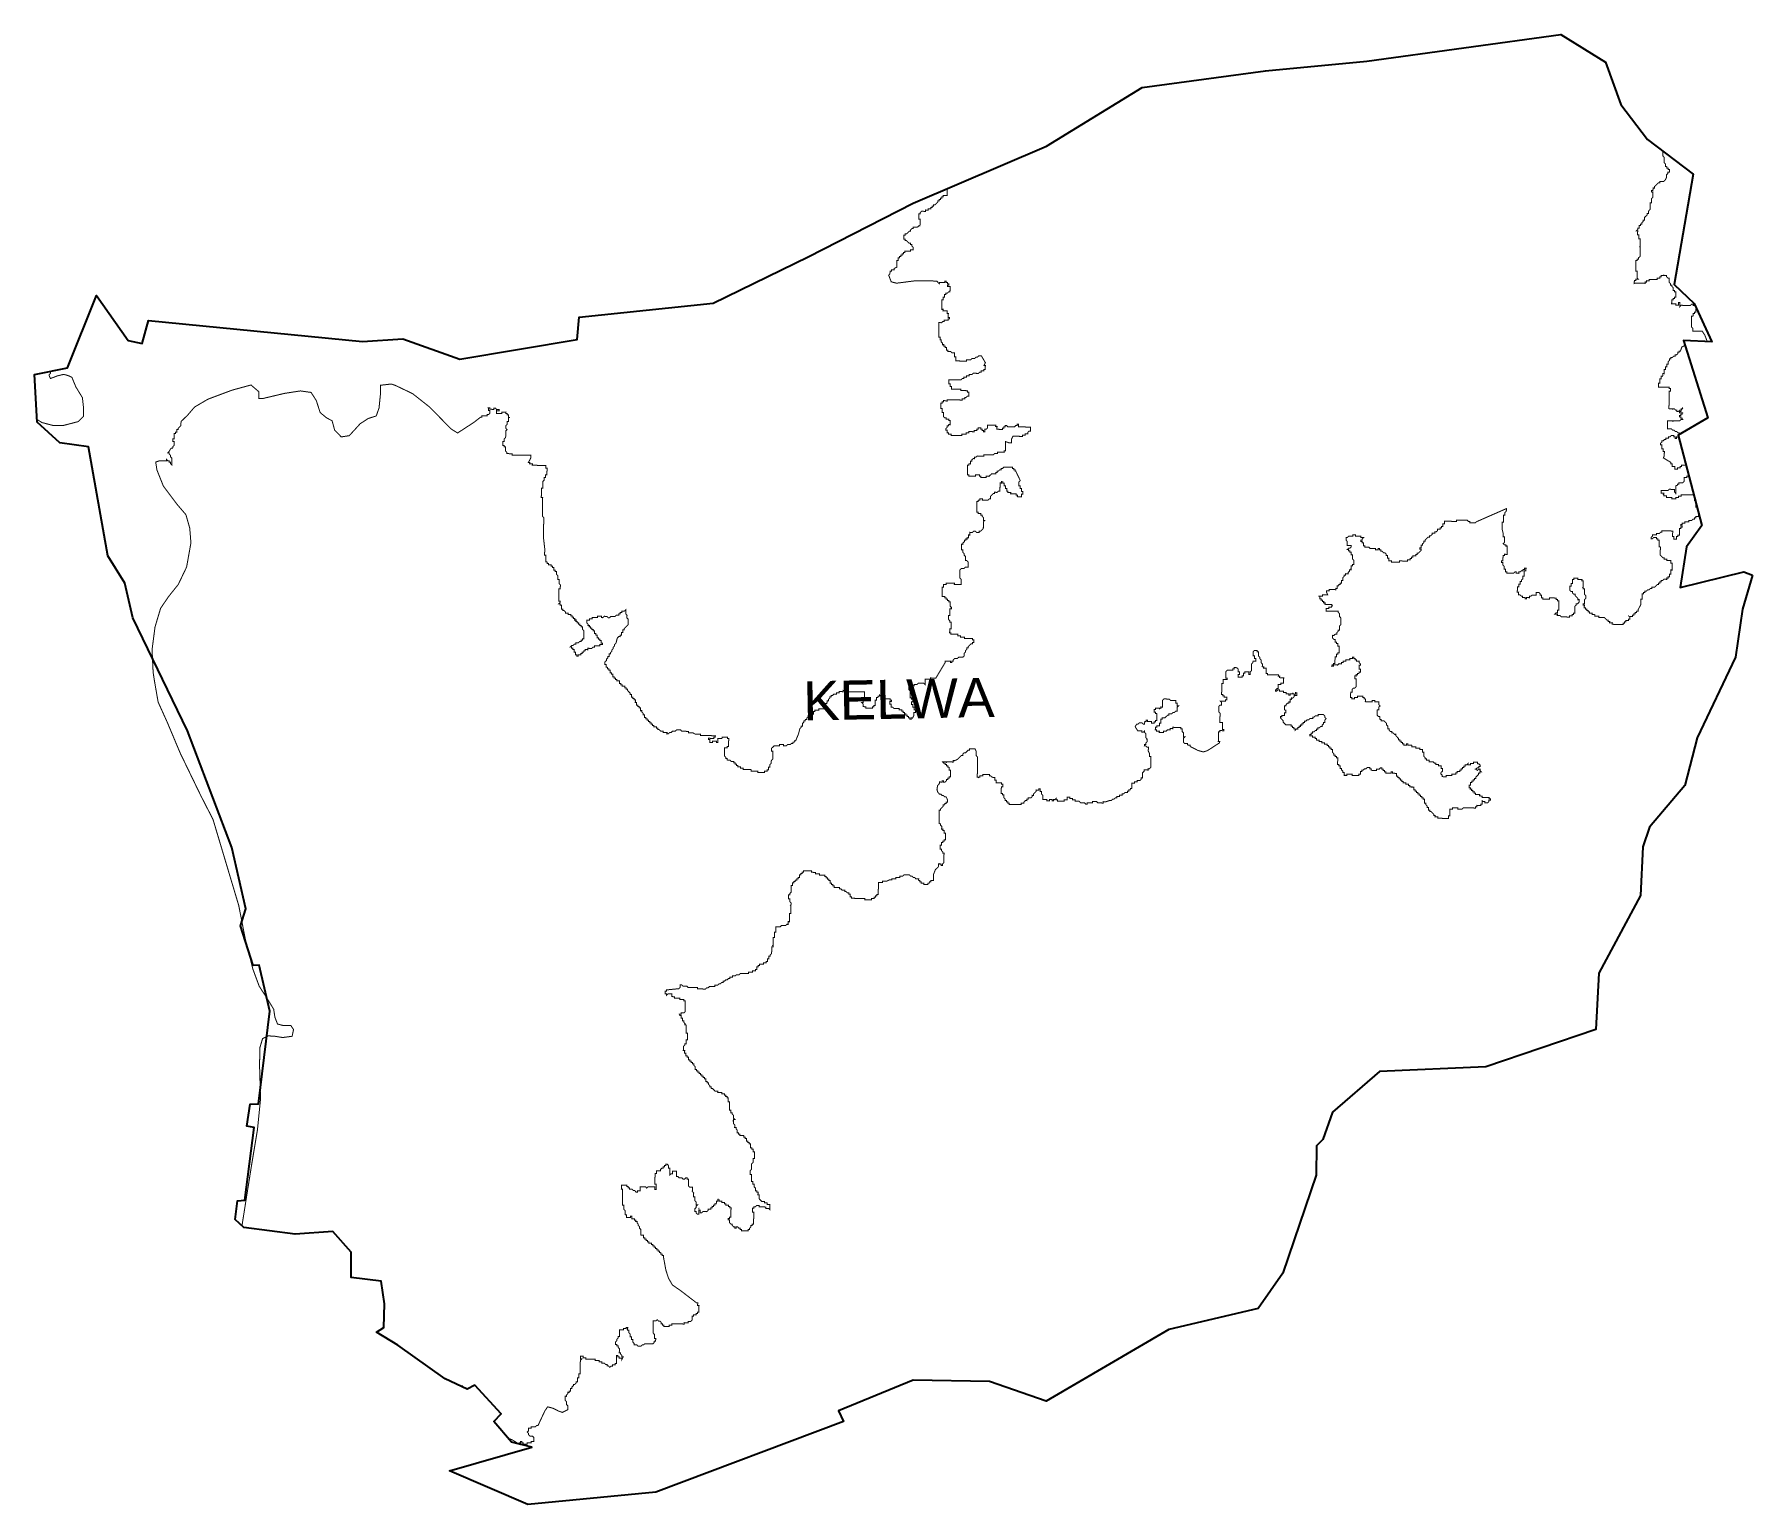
# Model space of a CAD drawing. Header units: metres. Extents: x 261354 to 266452, y 2168453 to 2172813.
import ezdxf

# ---------------------------------------------------------------- set-up
doc = ezdxf.new("R2010")
doc.units = ezdxf.units.M
for name, color, linetype in [('HAZARDS LINE', 1, 'Continuous'), ('village', 3, 'Continuous'), ('VILLAGE NAME', 250, 'Continuous')]:
    doc.layers.add(name, color=color, linetype=linetype)
doc.styles.get("Standard").update_dxf_attribs({"font": 'simplex.shx'})

msp = doc.modelspace()

# ---------------------------------------------------------------- texts
at = {"layer": 'VILLAGE NAME', "insert": (263633.5, 2170894.4), "char_height": 116.06, "attachment_point": 1, "rotation": 1.1028}
msp.add_mtext_dynamic_manual_height_columns('{\\fArial|b0|i0|c0|p34;KELWA}', width=775.802, gutter_width=580.3, heights=[0], dxfattribs=at)

# ---------------------------------------------------------------- linework, layer by layer
at = {"layer": 'HAZARDS LINE', "lineweight": 18, "const_width": 2.98}
for points in [[(266317.1, 2171902.1), (266309.7, 2171921.2), (266301.9, 2171933.2), (266274, 2171933.6), (266274.1, 2171941.6), (266270.2, 2171945.6), (266270.6, 2171977.5), (266274.6, 2171977.5), (266274.7, 2171985.4), (266278.7, 2171985.4), (266278.7, 2171989.4), (266282.7, 2171989.3), (266282.8, 2171997.3), (266286.8, 2171997.2), (266286.9, 2172001.2), (266282.9, 2172005.3), (266283, 2172009.2), (266275, 2172009.4), (266275.1, 2172013.3), (266271.1, 2172013.4), (266267, 2172009.5), (266239.1, 2172009.8), (266235.1, 2172005.9), (266235.3, 2172017.8), (266231.3, 2172017.9), (266231.2, 2172009.9), (266223.2, 2172010), (266223.2, 2172014), (266211.3, 2172014.2), (266211.4, 2172026.1), (266215.4, 2172026.1), (266215.5, 2172030.1), (266219.5, 2172030), (266219.5, 2172034), (266223.5, 2172033.9), (266223.7, 2172049.9), (266219.7, 2172049.9), (266219.8, 2172053.9), (266215.8, 2172054), (266215.9, 2172062), (266212, 2172066), (266212, 2172070), (266208, 2172070), (266208.1, 2172074), (266204.1, 2172078.1), (266204.3, 2172090), (266200.3, 2172090.1), (266196.4, 2172094.1), (266196.4, 2172098.1), (266188.5, 2172098.2), (266180.5, 2172098.3), (266180.4, 2172094.3), (266176.5, 2172094.4), (266176.4, 2172090.4), (266168.4, 2172090.5), (266168.4, 2172086.5), (266144.5, 2172086.8), (266144.4, 2172082.8), (266136.4, 2172082.9), (266136.4, 2172078.9), (266132.4, 2172079), (266132.4, 2172075), (266100.5, 2172075.4), (266100.6, 2172083.4), (266104.6, 2172083.3), (266104.6, 2172087.3), (266112.6, 2172087.2), (266108.6, 2172091.3), (266108.9, 2172111.2), (266104.9, 2172111.2), (266105.3, 2172143.1), (266109.3, 2172143.1), (266109.4, 2172147.1), (266113.4, 2172147), (266113.4, 2172151), (266117.4, 2172154.9), (266117.8, 2172182.8), (266118.1, 2172206.8), (266114.1, 2172206.8), (266114.3, 2172218.8), (266110.3, 2172218.8), (266110.5, 2172230.8), (266106.5, 2172230.8), (266110.5, 2172234.8), (266110.6, 2172238.8), (266114.6, 2172238.7), (266114.7, 2172246.7), (266118.6, 2172246.6), (266118.7, 2172250.6), (266122.7, 2172250.6), (266122.7, 2172254.5), (266126.8, 2172258.5), (266126.8, 2172262.5), (266130.8, 2172262.4), (266130.9, 2172270.4), (266134.9, 2172274.3), (266139, 2172278.3), (266139, 2172282.2), (266143, 2172282.2), (266143.1, 2172290.2), (266147.2, 2172294.1), (266147.4, 2172314), (266151.4, 2172314), (266151.6, 2172325.9), (266155.6, 2172329.9), (266155.8, 2172345.8), (266151.8, 2172345.9), (266151.9, 2172349.9), (266155.9, 2172349.8), (266156, 2172357.8), (266160, 2172357.7), (266160, 2172361.7), (266164, 2172365.6), (266168.1, 2172369.6), (266172.1, 2172373.5), (266176.1, 2172373.5), (266176.2, 2172377.4), (266188.1, 2172377.3), (266192.1, 2172381.2), (266196.2, 2172389.1), (266196.3, 2172397.1), (266200.4, 2172401.1), (266200.4, 2172405), (266204.4, 2172405), (266204.5, 2172413), (266200.5, 2172413), (266200.6, 2172417), (266196.6, 2172417), (266196.7, 2172421), (266192.7, 2172421.1), (266192.8, 2172429.1), (266188.8, 2172433.1), (266189, 2172449), (266185.1, 2172453.1), (266185.3, 2172467.4)], [(266234.2, 2171626.8), (266234.2, 2171631.1), (266230.2, 2171631.2), (266226.3, 2171635.2), (266222.3, 2171635.3), (266218.4, 2171639.3), (266214.4, 2171639.3), (266210.5, 2171643.4), (266198.5, 2171643.5), (266198.8, 2171667.5), (266214.7, 2171667.3), (266234.7, 2171667), (266238.7, 2171670.9), (266242.7, 2171670.9), (266242.8, 2171674.9), (266238.8, 2171674.9), (266238.8, 2171678.9), (266234.8, 2171679), (266234.9, 2171682.9), (266238.9, 2171682.9), (266238.9, 2171686.9), (266242.9, 2171686.8), (266243, 2171690.8), (266235, 2171690.9), (266235, 2171694.9), (266239, 2171694.8), (266239.1, 2171698.8), (266243.1, 2171702.8), (266239.1, 2171702.8), (266239.1, 2171698.8), (266235.1, 2171698.9), (266231.1, 2171695), (266227.1, 2171695), (266227.1, 2171699), (266223.1, 2171699), (266219.2, 2171703.1), (266215.2, 2171703.1), (266203.3, 2171703.3), (266203.9, 2171755.1), (266207.9, 2171755.1), (266208, 2171763), (266204, 2171763.1), (266204.1, 2171767.1), (266172.2, 2171767.5), (266172.4, 2171779.4), (266176.3, 2171779.4), (266176.5, 2171791.3), (266180.5, 2171791.3), (266180.6, 2171799.3), (266184.6, 2171799.2), (266184.7, 2171807.2), (266188.7, 2171807.1), (266188.8, 2171819.1), (266192.8, 2171819), (266192.9, 2171827), (266196.9, 2171827), (266197, 2171834.9), (266201, 2171834.9), (266201.1, 2171842.9), (266205.1, 2171846.8), (266205.2, 2171850.8), (266209.2, 2171850.7), (266209.2, 2171854.7), (266213.2, 2171854.7), (266217.2, 2171858.6), (266221.2, 2171858.5), (266221.3, 2171862.5), (266225.3, 2171862.5), (266229.3, 2171866.4), (266229.4, 2171870.4), (266233.3, 2171870.4), (266233.4, 2171874.3), (266237.4, 2171874.3), (266241.5, 2171886.2), (266251.2, 2171890.9)], [(266254.1, 2171535.2), (266240.9, 2171535.4), (266240.8, 2171531.4), (266236.9, 2171531.5), (266236.8, 2171527.5), (266228.8, 2171527.6), (266228.8, 2171523.6), (266220.8, 2171523.7), (266220.9, 2171531.7), (266212.9, 2171531.8), (266213.1, 2171539.8), (266209.1, 2171539.8), (266209.1, 2171543.8), (266186.7, 2171557.2), (266189.5, 2171563.9), (266189.6, 2171575.9), (266185.7, 2171575.9), (266185.8, 2171583.9), (266181.8, 2171584), (266181.9, 2171595.9), (266177.9, 2171596), (266178, 2171600), (266182, 2171603.9), (266182.1, 2171607.9), (266186.1, 2171607.8), (266190.1, 2171611.8), (266194.1, 2171611.7), (266194.1, 2171615.7), (266202.1, 2171615.6), (266202.2, 2171619.6), (266206.2, 2171619.5), (266210.2, 2171623.5), (266218.2, 2171623.4), (266218.1, 2171619.4), (266222.1, 2171619.3), (266222, 2171615.3), (266226, 2171615.3), (266226.1, 2171619.3), (266230.1, 2171619.2), (266232.8, 2171616.4)], [(266277.2, 2171447.2), (266239.7, 2171447.7), (266239.7, 2171443.7), (266231.7, 2171443.8), (266231.6, 2171439.8), (266223.7, 2171439.9), (266223.6, 2171436), (266211.7, 2171436.1), (266211.7, 2171440.1), (266195.8, 2171440.3), (266195.8, 2171444.3), (266187.8, 2171444.4), (266187.9, 2171448.4), (266188, 2171452.4), (266180, 2171452.5), (266180.1, 2171460.5), (266200, 2171460.2), (266204.1, 2171464.1), (266220, 2171463.9), (266219.9, 2171456), (266223.8, 2171451.9), (266224.2, 2171475.8), (266228.1, 2171475.8), (266228.2, 2171479.8), (266232.2, 2171479.7), (266232.2, 2171483.7), (266244.2, 2171483.5), (266248.2, 2171487.5), (266248.4, 2171499.4), (266256.4, 2171499.3), (266256.4, 2171503.3), (266262.5, 2171503.2)], [(266281.4, 2171431.2), (266279.4, 2171431.2), (266279.4, 2171435.2), (266280.3, 2171435.2)], [(262759.4, 2168650), (262772, 2168644.7), (262791.8, 2168632.5), (262791.8, 2168636.5), (262795.8, 2168636.5), (262795.8, 2168640.5), (262799.8, 2168640.4), (262799.8, 2168636.4), (262803.7, 2168636.4), (262803.7, 2168632.4), (262815.6, 2168632.3), (262815.7, 2168636.2), (262827.6, 2168636.1), (262827.6, 2168640.1), (262835.6, 2168640), (262835.7, 2168651.9), (262831.8, 2168655.9), (262823.9, 2168656), (262819.9, 2168660), (262820, 2168664), (262816.1, 2168668), (262820.1, 2168672), (262820.2, 2168679.9), (262828.1, 2168679.8), (262828.2, 2168683.8), (262840.1, 2168683.7), (262844.1, 2168687.6), (262848.1, 2168687.5), (262868.5, 2168731), (262876.6, 2168742.9), (262892.5, 2168738.7), (262908.3, 2168730.6), (262920.2, 2168726.4), (262936.2, 2168734.2), (262936.3, 2168746.1), (262932.4, 2168750.1), (262932.5, 2168758.1), (262928.6, 2168762.1), (262928.7, 2168774.1), (262932.7, 2168774), (262932.7, 2168778), (262936.7, 2168781.9), (262936.8, 2168785.9), (262940.8, 2168785.8), (262940.8, 2168789.8), (262944.8, 2168789.8), (262944.9, 2168797.7), (262948.9, 2168797.7), (262948.9, 2168801.6), (262952.9, 2168805.6), (262953, 2168809.5), (262957, 2168809.5), (262961, 2168813.4), (262961, 2168817.4), (262965, 2168817.4), (262965.2, 2168829.3), (262969.1, 2168829.2), (262969.3, 2168841.2), (262973.3, 2168841.1), (262973.7, 2168880.9), (262977.8, 2168884.8), (262973.8, 2168884.9), (262973.9, 2168892.8), (262981.8, 2168892.7), (262981.8, 2168888.7), (262989.7, 2168888.6), (262989.7, 2168884.7), (263017.5, 2168884.3), (263017.5, 2168880.4), (263029.4, 2168880.2), (263029.4, 2168876.2), (263037.3, 2168876.1), (263037.3, 2168872.2), (263045.2, 2168872.1), (263049.1, 2168868), (263053.1, 2168868), (263053.1, 2168864), (263057, 2168864), (263061, 2168859.9), (263065, 2168863.9), (263069, 2168863.8), (263069, 2168867.8), (263077, 2168867.7), (263077, 2168871.7), (263081, 2168871.6), (263081.3, 2168895.5), (263085.3, 2168895.4), (263085.2, 2168891.5), (263089.2, 2168891.4), (263089.1, 2168887.4), (263097.1, 2168887.3), (263097.1, 2168883.4), (263101.1, 2168891.3), (263097.1, 2168891.3), (263097.2, 2168895.3), (263093.3, 2168899.3), (263093.3, 2168903.3), (263089.3, 2168903.3), (263089.5, 2168915.3), (263085.6, 2168919.3), (263085.6, 2168923.3), (263081.6, 2168923.3), (263081.7, 2168927.3), (263077.7, 2168927.3), (263077.8, 2168935.3), (263081.8, 2168939.2), (263081.9, 2168943.2), (263085.9, 2168947.1), (263085.9, 2168951.1), (263089.9, 2168951.1), (263090.2, 2168970.9), (263102.1, 2168970.8), (263102.1, 2168974.8), (263110.1, 2168974.7), (263110.1, 2168978.6), (263114.1, 2168978.6), (263114, 2168970.6), (263118, 2168970.6), (263117.9, 2168962.6), (263121.8, 2168958.6), (263121.7, 2168950.7), (263125.7, 2168950.6), (263125.6, 2168942.7), (263129.6, 2168942.6), (263129.5, 2168934.7), (263133.4, 2168930.6), (263133.4, 2168926.7), (263141.3, 2168926.6), (263145.2, 2168922.5), (263153.2, 2168922.4), (263157.2, 2168926.4), (263161.2, 2168926.3), (263165.2, 2168930.2), (263189.1, 2168930), (263193.1, 2168933.9), (263193.2, 2168937.9), (263197.1, 2168937.8), (263197.2, 2168945.8), (263193.3, 2168945.8), (263193.4, 2168957.7), (263189.5, 2168961.8), (263189.9, 2168997.6), (263197.9, 2168997.5), (263201.9, 2169001.4), (263205.8, 2168997.4), (263209.8, 2168997.3), (263213.7, 2168993.3), (263213.7, 2168989.3), (263217.6, 2168989.3), (263217.6, 2168985.3), (263221.6, 2168985.2), (263221.5, 2168981.3), (263237.4, 2168981.1), (263237.5, 2168985), (263245.4, 2168984.9), (263245.5, 2168988.9), (263281.3, 2168988.5), (263281.3, 2168992.5), (263293.2, 2168992.3), (263293.3, 2168996.3), (263301.2, 2168996.2), (263305.3, 2169000.1), (263305.4, 2169012.1), (263309.4, 2169012), (263309.4, 2169016), (263317.4, 2169015.9), (263317.4, 2169019.9), (263321.4, 2169019.8), (263321.5, 2169023.8), (263325.4, 2169023.7), (263325.7, 2169043.6), (263321.7, 2169043.7), (263321.8, 2169051.6), (263317.8, 2169051.7), (263270.5, 2169088), (263246.9, 2169104.2), (263235.2, 2169124.3), (263227.5, 2169148.2), (263220.1, 2169188.1), (263220.1, 2169192.1), (263216.1, 2169192.1), (263216.2, 2169196.1), (263212.2, 2169196.1), (263212.3, 2169200.1), (263208.3, 2169200.2), (263208.3, 2169204.1), (263204.4, 2169204.2), (263204.4, 2169208.2), (263200.4, 2169208.2), (263200.5, 2169212.2), (263196.5, 2169212.2), (263196.6, 2169216.2), (263192.6, 2169216.3), (263192.6, 2169220.2), (263188.7, 2169220.3), (263188.7, 2169224.3), (263184.7, 2169224.3), (263184.8, 2169228.3), (263176.8, 2169228.4), (263176.9, 2169232.4), (263172.9, 2169232.4), (263172.9, 2169236.4), (263169, 2169236.4), (263169, 2169240.4), (263165, 2169240.5), (263165.1, 2169244.4), (263161.1, 2169244.5), (263161.2, 2169252.4), (263153.3, 2169252.5), (263153.5, 2169268.5), (263149.5, 2169272.5), (263149.6, 2169276.5), (263145.6, 2169280.5), (263145.7, 2169284.5), (263141.8, 2169288.5), (263141.8, 2169292.5), (263137.8, 2169292.5), (263137.9, 2169296.5), (263133.9, 2169296.5), (263134, 2169300.5), (263126, 2169300.6), (263126.1, 2169308.6), (263122.1, 2169308.6), (263122.1, 2169304.6), (263110.2, 2169304.8), (263110.3, 2169312.7), (263106.3, 2169312.8), (263106.4, 2169324.7), (263102.5, 2169328.7), (263102.6, 2169340.7), (263098.7, 2169340.7), (263099.2, 2169388.4), (263095.3, 2169388.5), (263095.4, 2169400.4), (263111.3, 2169400.2), (263111.3, 2169396.2), (263115.2, 2169396.2), (263115.2, 2169392.2), (263119.2, 2169392.2), (263119.1, 2169388.2), (263127.1, 2169388.1), (263131, 2169384.1), (263135, 2169384), (263138.9, 2169380), (263142.9, 2169379.9), (263142.9, 2169383.9), (263150.9, 2169383.8), (263151, 2169395.8), (263166.9, 2169395.6), (263170.9, 2169391.5), (263174.9, 2169395.5), (263194.8, 2169395.2), (263194.7, 2169387.3), (263198.6, 2169387.2), (263198.8, 2169403.1), (263194.9, 2169403.2), (263195.3, 2169435), (263199.2, 2169434.9), (263199.3, 2169442.9), (263211.3, 2169442.7), (263211.3, 2169446.7), (263215.3, 2169450.6), (263219.3, 2169450.6), (263219.4, 2169454.6), (263223.3, 2169454.5), (263223.4, 2169458.5), (263227.4, 2169458.5), (263227.4, 2169462.4), (263231.4, 2169462.4), (263235.3, 2169458.4), (263235.2, 2169450.4), (263239.2, 2169450.4), (263238.9, 2169430.5), (263243, 2169434.4), (263246.9, 2169434.4), (263247, 2169442.3), (263259, 2169442.2), (263258.8, 2169426.3), (263262.7, 2169426.2), (263266.7, 2169422.2), (263274.6, 2169422.1), (263278.6, 2169418.1), (263282.5, 2169418), (263286.6, 2169421.9), (263290.5, 2169421.9), (263290.5, 2169417.9), (263294.5, 2169417.9), (263294.2, 2169398), (263298.1, 2169394), (263306.1, 2169393.9), (263305.9, 2169381.9), (263309.9, 2169377.9), (263309.7, 2169366), (263313.7, 2169365.9), (263313.6, 2169354), (263317.5, 2169350), (263317.4, 2169342), (263321.4, 2169342), (263317.3, 2169338), (263317.3, 2169334.1), (263313.3, 2169330.1), (263313.2, 2169322.2), (263317.1, 2169322.1), (263317.1, 2169318.2), (263321, 2169314.1), (263325, 2169314.1), (263325.1, 2169326), (263329.1, 2169326), (263329, 2169318), (263333, 2169318), (263337, 2169321.9), (263349, 2169321.7), (263353, 2169325.7), (263353, 2169329.6), (263361, 2169329.6), (263361, 2169333.5), (263365, 2169333.5), (263365.1, 2169337.5), (263369, 2169337.4), (263369.1, 2169341.4), (263373.1, 2169341.3), (263373.1, 2169345.3), (263377.1, 2169345.3), (263377.2, 2169353.2), (263381.2, 2169353.2), (263381.2, 2169357.1), (263385.2, 2169357.1), (263385.1, 2169353.1), (263393.1, 2169353), (263393, 2169349), (263401, 2169348.9), (263400.9, 2169345), (263404.9, 2169344.9), (263404.9, 2169340.9), (263412.8, 2169340.8), (263412.8, 2169336.9), (263416.7, 2169336.8), (263416.7, 2169332.8), (263420.7, 2169332.8), (263420.3, 2169305), (263416.4, 2169305), (263416.3, 2169301), (263412.3, 2169301.1), (263412.3, 2169297.1), (263416.3, 2169297.1), (263416.2, 2169289.1), (263420.1, 2169285.1), (263424.1, 2169285), (263424, 2169281.1), (263427.9, 2169277), (263431.9, 2169277), (263431.9, 2169273), (263435.8, 2169273), (263435.9, 2169276.9), (263439.9, 2169276.9), (263443.8, 2169272.9), (263447.8, 2169272.8), (263447.7, 2169268.8), (263451.7, 2169268.8), (263451.6, 2169264.8), (263471.5, 2169264.6), (263471.6, 2169268.5), (263475.6, 2169268.5), (263475.6, 2169272.5), (263479.6, 2169276.4), (263479.7, 2169280.4), (263483.7, 2169280.3), (263483.7, 2169284.3), (263487.7, 2169284.3), (263488.1, 2169320), (263484.1, 2169320.1), (263484.3, 2169332), (263488.3, 2169332), (263488.3, 2169335.9), (263492.3, 2169335.9), (263496.3, 2169339.8), (263504.3, 2169339.7), (263504.2, 2169335.8), (263524.1, 2169335.5), (263524, 2169331.5), (263532, 2169331.4), (263535.9, 2169327.4), (263536.1, 2169343.3), (263528.2, 2169343.4), (263528.2, 2169347.4), (263520.3, 2169347.5), (263520.3, 2169351.5), (263512.4, 2169351.6), (263504.5, 2169359.6), (263504.6, 2169371.5), (263500.7, 2169371.6), (263500.8, 2169379.5), (263496.8, 2169379.6), (263496.8, 2169383.6), (263492.9, 2169383.6), (263493, 2169391.6), (263489, 2169395.6), (263489.1, 2169403.6), (263485.2, 2169403.6), (263485.3, 2169411.6), (263481.3, 2169411.6), (263481.5, 2169431.5), (263477.5, 2169431.5), (263477.7, 2169443.5), (263481.7, 2169447.4), (263481.9, 2169463.3), (263485.9, 2169467.2), (263486.1, 2169479.2), (263490.1, 2169479.1), (263490.3, 2169499), (263486.3, 2169499), (263486.4, 2169507), (263482.4, 2169507), (263482.5, 2169511), (263478.5, 2169511.1), (263478.7, 2169523), (263474.7, 2169523), (263474.7, 2169527), (263470.8, 2169527.1), (263470.8, 2169531), (263466.8, 2169531.1), (263466.9, 2169539), (263463, 2169539.1), (263463, 2169543.1), (263459, 2169543.1), (263459.1, 2169547.1), (263447.1, 2169547.2), (263447.2, 2169551.2), (263443.2, 2169551.3), (263443.3, 2169555.2), (263439.3, 2169555.3), (263439.4, 2169563.2), (263435.5, 2169567.3), (263435.5, 2169571.2), (263431.5, 2169571.3), (263431.6, 2169579.3), (263427.7, 2169583.3), (263427.8, 2169591.2), (263427.9, 2169595.2), (263431.8, 2169595.2), (263427.9, 2169599.2), (263428, 2169607.1), (263424.1, 2169611.2), (263424.1, 2169615.1), (263420.1, 2169615.2), (263420.2, 2169623.1), (263416.3, 2169623.2), (263416.6, 2169647), (263412.6, 2169647.1), (263412.7, 2169659), (263408.8, 2169659.1), (263408.8, 2169663.1), (263404.8, 2169663.1), (263404.9, 2169667.1), (263400.9, 2169667.1), (263400.9, 2169671.1), (263393, 2169671.2), (263393, 2169675.2), (263381.1, 2169675.3), (263381.2, 2169679.3), (263373.2, 2169679.4), (263369.3, 2169683.4), (263365.4, 2169687.4), (263361.4, 2169687.5), (263361.4, 2169691.5), (263357.5, 2169691.5), (263357.5, 2169695.5), (263353.6, 2169699.5), (263353.6, 2169703.5), (263349.6, 2169703.5), (263349.7, 2169707.5), (263345.7, 2169707.6), (263345.8, 2169715.5), (263341.8, 2169715.6), (263341.9, 2169719.5), (263337.9, 2169719.6), (263338, 2169723.6), (263334, 2169723.6), (263334, 2169727.6), (263330.1, 2169727.6), (263330.1, 2169731.6), (263326.1, 2169731.7), (263326.2, 2169735.7), (263322.2, 2169735.7), (263322.3, 2169739.7), (263318.3, 2169739.7), (263318.3, 2169743.7), (263314.3, 2169743.7), (263314.4, 2169751.7), (263310.5, 2169755.7), (263310.6, 2169759.7), (263306.6, 2169759.8), (263306.6, 2169763.7), (263302.7, 2169763.8), (263302.7, 2169767.8), (263298.7, 2169767.8), (263298.8, 2169771.8), (263294.8, 2169771.8), (263294.9, 2169779.8), (263290.9, 2169779.8), (263291, 2169783.8), (263287, 2169783.9), (263287.1, 2169791.8), (263283.1, 2169791.9), (263283.2, 2169799.8), (263279.2, 2169799.9), (263279.4, 2169811.8), (263283.4, 2169815.7), (263283.5, 2169819.7), (263287.4, 2169819.6), (263287.6, 2169831.6), (263291.6, 2169831.5), (263291.8, 2169851.4), (263287.8, 2169851.5), (263288.1, 2169875.3), (263284.1, 2169875.4), (263284.2, 2169879.3), (263280.3, 2169883.4), (263280.3, 2169887.3), (263276.3, 2169887.4), (263276.4, 2169895.3), (263272.5, 2169895.4), (263272.6, 2169903.3), (263268.6, 2169903.4), (263268.6, 2169907.4), (263272.6, 2169907.3), (263272.7, 2169911.3), (263280.6, 2169911.2), (263284.6, 2169915.1), (263285, 2169946.9), (263281, 2169947), (263281.1, 2169951), (263269.2, 2169951.1), (263269.2, 2169955.1), (263253.3, 2169955.3), (263253.4, 2169959.3), (263245.4, 2169959.4), (263245.5, 2169967.3), (263233.6, 2169967.5), (263229.5, 2169963.5), (263229.6, 2169967.5), (263225.6, 2169967.6), (263225.7, 2169975.5), (263229.7, 2169975.5), (263229.7, 2169979.4), (263265.6, 2169983), (263269.6, 2169986.9), (263269.7, 2169994.9), (263273.7, 2169994.8), (263277.6, 2169990.8), (263289.5, 2169990.6), (263293.5, 2169986.6), (263321.3, 2169986.3), (263321.2, 2169982.3), (263345.1, 2169982), (263349.1, 2169985.9), (263353.1, 2169985.9), (263357.1, 2169989.8), (263373, 2169989.6), (263373.1, 2169993.6), (263381, 2169993.5), (263385, 2169997.4), (263389, 2169997.4), (263393.1, 2170001.3), (263397, 2170001.3), (263397.1, 2170005.2), (263401.1, 2170005.2), (263405.1, 2170009.1), (263409.1, 2170009.1), (263413.1, 2170013), (263417.1, 2170012.9), (263417.1, 2170016.9), (263425.1, 2170016.8), (263425.1, 2170020.8), (263433.1, 2170020.7), (263437.1, 2170024.6), (263445, 2170024.5), (263449.1, 2170028.5), (263472.9, 2170028.2), (263473, 2170032.1), (263484.9, 2170032), (263484.9, 2170036), (263492.9, 2170035.9), (263492.9, 2170039.9), (263496.9, 2170039.8), (263497, 2170047.8), (263501, 2170047.7), (263501, 2170051.7), (263505, 2170051.6), (263505.1, 2170055.6), (263517, 2170055.5), (263517, 2170059.4), (263525, 2170059.3), (263525, 2170063.3), (263529, 2170063.3), (263529.1, 2170071.2), (263533.1, 2170071.2), (263533.2, 2170079.1), (263537.2, 2170079.1), (263537.2, 2170083.1), (263541.2, 2170087), (263541.5, 2170106.9), (263545.4, 2170106.8), (263545.5, 2170110.8), (263545.8, 2170134.7), (263549.8, 2170134.6), (263550, 2170150.5), (263553.9, 2170150.5), (263554.1, 2170166.4), (263566.1, 2170166.2), (263570.1, 2170170.2), (263582, 2170170), (263586, 2170173.9), (263590, 2170173.9), (263590.1, 2170181.8), (263594.1, 2170181.8), (263594.4, 2170205.7), (263598.4, 2170205.6), (263598.6, 2170229.5), (263598.7, 2170237.4), (263594.8, 2170241.4), (263594.9, 2170249.4), (263590.9, 2170249.4), (263591.1, 2170261.4), (263595.1, 2170261.3), (263595.1, 2170265.3), (263599.1, 2170269.2), (263599.4, 2170289.1), (263603.3, 2170289.1), (263603.4, 2170297), (263607.4, 2170297), (263607.5, 2170300.9), (263611.4, 2170300.9), (263611.5, 2170304.9), (263615.5, 2170304.8), (263615.5, 2170308.8), (263619.5, 2170308.8), (263619.5, 2170312.7), (263623.5, 2170312.7), (263623.6, 2170320.6), (263627.6, 2170320.6), (263627.6, 2170324.6), (263631.6, 2170324.5), (263631.7, 2170328.5), (263635.6, 2170328.4), (263635.7, 2170332.4), (263659.5, 2170332.1), (263659.5, 2170328.2), (263671.4, 2170328), (263671.4, 2170324), (263683.3, 2170323.9), (263683.3, 2170319.9), (263699.2, 2170319.7), (263699.1, 2170315.7), (263703.1, 2170315.7), (263703, 2170311.7), (263707, 2170311.7), (263707, 2170307.7), (263710.9, 2170307.6), (263710.9, 2170303.7), (263714.9, 2170303.6), (263714.8, 2170295.7), (263718.7, 2170295.6), (263718.7, 2170291.6), (263722.7, 2170291.6), (263722.6, 2170287.6), (263726.6, 2170287.6), (263726.6, 2170283.6), (263742.5, 2170283.4), (263742.4, 2170279.4), (263746.4, 2170279.4), (263750.3, 2170275.3), (263758.3, 2170275.2), (263758.2, 2170271.3), (263762.2, 2170271.2), (263766.1, 2170267.2), (263770.1, 2170267.1), (263770, 2170263.2), (263774, 2170263.1), (263773.9, 2170255.2), (263777.9, 2170255.1), (263777.9, 2170251.1), (263817.6, 2170250.7), (263817.6, 2170246.7), (263837.4, 2170246.4), (263837.5, 2170250.4), (263845.4, 2170250.3), (263845.5, 2170254.3), (263849.5, 2170254.2), (263849.5, 2170258.2), (263853.5, 2170258.2), (263853.5, 2170262.1), (263857.5, 2170262.1), (263858, 2170297.9), (263869.9, 2170297.7), (263869.9, 2170301.7), (263881.9, 2170301.6), (263889.9, 2170305.5), (263897.8, 2170305.4), (263897.9, 2170309.3), (263909.8, 2170309.2), (263909.8, 2170313.2), (263921.8, 2170313), (263921.8, 2170317), (263929.8, 2170316.9), (263933.8, 2170320.8), (263949.7, 2170320.6), (263953.6, 2170316.6), (263957.6, 2170316.6), (263961.5, 2170312.5), (263965.5, 2170312.5), (263969.4, 2170308.5), (263977.4, 2170308.4), (263977.3, 2170304.4), (263981.3, 2170304.3), (263981.3, 2170300.4), (263985.2, 2170300.3), (263985.2, 2170296.3), (263993.1, 2170296.2), (263993.1, 2170292.3), (264005, 2170292.1), (264005.1, 2170296.1), (264009, 2170296), (264009.1, 2170300), (264013.1, 2170300), (264013.1, 2170303.9), (264021.1, 2170303.8), (264021.2, 2170311.8), (264021.3, 2170321.6), (264027.1, 2170336.3), (264035.7, 2170344.3), (264036.2, 2170348.9), (264036.2, 2170352.9), (264040.2, 2170352.8), (264044.2, 2170352.8), (264044.1, 2170348.8), (264048.1, 2170348.7), (264048.2, 2170352.7), (264052.2, 2170356.6), (264052.6, 2170384.5), (264048.6, 2170384.6), (264048.6, 2170388.6), (264044.7, 2170392.6), (264044.8, 2170396.6), (264040.8, 2170396.7), (264040.9, 2170408.6), (264044.9, 2170408.6), (264045, 2170416.5), (264049, 2170416.5), (264049.1, 2170420.5), (264053.1, 2170420.4), (264053.1, 2170424.4), (264057.1, 2170424.4), (264057.4, 2170444.3), (264053.4, 2170444.3), (264053.5, 2170452.3), (264049.5, 2170452.4), (264049.6, 2170456.4), (264045.6, 2170456.4), (264045.7, 2170464.4), (264041.7, 2170468.4), (264041.8, 2170472.4), (264037.8, 2170472.5), (264037.9, 2170480.4), (264038.1, 2170496.4), (264038.4, 2170512.3), (264042.3, 2170512.3), (264042.4, 2170516.3), (264046.4, 2170520.2), (264050.5, 2170524.1), (264050.5, 2170528.1), (264054.5, 2170528.1), (264054.6, 2170532.1), (264058.6, 2170532), (264058.6, 2170536), (264062.6, 2170535.9), (264062.7, 2170543.9), (264058.8, 2170551.9), (264054.8, 2170552), (264050.9, 2170556), (264046.9, 2170556.1), (264043, 2170560.1), (264039, 2170560.2), (264034.2, 2170565.4), (264031.7, 2170573.1), (264033.4, 2170585.1), (264039.4, 2170592.1), (264039.5, 2170596.1), (264047.4, 2170595.9), (264047.5, 2170599.9), (264051.5, 2170599.9), (264051.4, 2170595.9), (264055.4, 2170595.8), (264059.5, 2170599.8), (264059.5, 2170603.8), (264063.5, 2170603.7), (264063.6, 2170607.7), (264067.5, 2170607.6), (264067.6, 2170611.6), (264071.6, 2170611.6), (264071.8, 2170631.5), (264067.9, 2170631.6), (264068, 2170639.5), (264064, 2170639.6), (264064, 2170643.6), (264060.1, 2170643.6), (264060.1, 2170647.6), (264056.1, 2170647.7), (264056.2, 2170651.7), (264052.2, 2170651.7), (264048.3, 2170655.8), (264060.2, 2170655.6), (264080.1, 2170655.3), (264080.2, 2170659.3), (264084.2, 2170659.3), (264092.2, 2170663.1), (264096.2, 2170667.1), (264104.3, 2170674.9), (264108.3, 2170674.9), (264108.4, 2170678.9), (264112.4, 2170682.8), (264116.4, 2170682.7), (264124.5, 2170690.6), (264128.5, 2170690.6), (264128.5, 2170694.5), (264144.5, 2170694.3), (264148.3, 2170686.3), (264148.2, 2170674.3), (264152.1, 2170670.3), (264151.3, 2170610.5), (264155.3, 2170610.4), (264159.3, 2170610.4), (264159.3, 2170614.4), (264167.3, 2170614.3), (264167.4, 2170618.3), (264187.3, 2170618), (264187.2, 2170614), (264191.2, 2170614), (264195.2, 2170609.9), (264203.1, 2170609.8), (264203, 2170601.8), (264207, 2170601.8), (264206.9, 2170593.8), (264222.8, 2170593.6), (264222.8, 2170589.6), (264226.8, 2170589.6), (264226.7, 2170581.6), (264222.7, 2170581.6), (264222.4, 2170561.7), (264226.4, 2170561.6), (264226.3, 2170557.7), (264230.3, 2170557.6), (264230.2, 2170549.6), (264234.2, 2170545.6), (264234.1, 2170541.6), (264238.1, 2170541.5), (264238, 2170537.6), (264242, 2170537.5), (264242, 2170533.5), (264246, 2170533.5), (264245.9, 2170529.5), (264281.8, 2170529), (264281.8, 2170533), (264289.8, 2170532.9), (264289.9, 2170536.9), (264293.9, 2170540.8), (264297.9, 2170540.7), (264297.9, 2170544.7), (264301.9, 2170544.7), (264302, 2170548.7), (264309.9, 2170548.6), (264314, 2170552.5), (264314, 2170556.5), (264318, 2170556.4), (264318.1, 2170560.4), (264322.1, 2170564.3), (264326.2, 2170568.3), (264326.2, 2170572.3), (264334.2, 2170572.2), (264334.2, 2170576.1), (264338.2, 2170576.1), (264338.1, 2170568.1), (264342.1, 2170568.1), (264342, 2170560.1), (264345.9, 2170556), (264345.8, 2170544.1), (264357.7, 2170543.9), (264357.7, 2170539.9), (264365.6, 2170539.8), (264365.7, 2170543.8), (264373.7, 2170543.7), (264373.6, 2170539.7), (264377.6, 2170539.7), (264377.7, 2170543.7), (264381.6, 2170543.6), (264385.7, 2170547.5), (264385.6, 2170543.6), (264389.6, 2170543.5), (264389.6, 2170539.5), (264409.5, 2170539.2), (264409.5, 2170543.2), (264417.5, 2170543.1), (264417.6, 2170551.1), (264425.6, 2170551), (264425.5, 2170547), (264433.5, 2170546.9), (264433.5, 2170542.9), (264441.4, 2170542.8), (264441.4, 2170538.8), (264453.3, 2170538.7), (264457.3, 2170534.6), (264469.2, 2170534.5), (264473.2, 2170530.4), (264477.1, 2170530.4), (264477.2, 2170534.3), (264493.1, 2170534.1), (264493.2, 2170538.1), (264505.2, 2170538), (264509.1, 2170533.9), (264525, 2170533.7), (264525.1, 2170537.7), (264533.1, 2170537.6), (264545.1, 2170541.4), (264549.1, 2170541.4), (264553.1, 2170545.3), (264557.1, 2170545.2), (264561.1, 2170549.2), (264565.1, 2170549.1), (264565.2, 2170553.1), (264573.1, 2170553), (264573.2, 2170557), (264581.2, 2170556.9), (264581.2, 2170560.9), (264585.2, 2170560.8), (264589.2, 2170564.7), (264597.2, 2170564.6), (264597.3, 2170568.6), (264601.3, 2170568.6), (264601.3, 2170572.6), (264605.3, 2170572.5), (264605.4, 2170576.5), (264609.3, 2170576.4), (264609.6, 2170592.4), (264617.5, 2170592.3), (264617.6, 2170596.3), (264625.5, 2170596.2), (264625.6, 2170600.1), (264633.6, 2170600), (264637.6, 2170604), (264637.7, 2170608), (264641.7, 2170607.9), (264641.9, 2170623.8), (264645.9, 2170627.8), (264646, 2170631.8), (264657.9, 2170631.6), (264658, 2170635.6), (264662, 2170635.5), (264666, 2170639.5), (264666.4, 2170671.4), (264662.4, 2170671.4), (264662.6, 2170679.4), (264658.7, 2170687.4), (264658.8, 2170699.4), (264654.8, 2170699.4), (264650.9, 2170703.5), (264646.9, 2170703.5), (264647, 2170707.5), (264651, 2170707.5), (264651, 2170711.4), (264655.1, 2170715.4), (264655.2, 2170723.4), (264651.2, 2170727.4), (264651.4, 2170739.4), (264647.5, 2170743.4), (264647.5, 2170747.4), (264643.5, 2170743.4), (264639.5, 2170743.5), (264639.5, 2170747.5), (264627.6, 2170747.6), (264619.8, 2170759.7), (264623.9, 2170767.6), (264627.9, 2170767.6), (264631.9, 2170771.5), (264639.9, 2170771.4), (264643.8, 2170767.4), (264647.8, 2170767.3), (264647.9, 2170775.3), (264651.9, 2170775.2), (264651.9, 2170779.2), (264655.9, 2170779.2), (264655.9, 2170775.2), (264667.8, 2170775), (264667.8, 2170771), (264675.7, 2170770.9), (264675.8, 2170774.9), (264679.8, 2170774.9), (264679.8, 2170778.8), (264683.8, 2170778.8), (264684.1, 2170798.7), (264680.1, 2170798.8), (264680.2, 2170802.8), (264676.2, 2170802.8), (264676.3, 2170810.8), (264680.3, 2170810.7), (264680.3, 2170814.7), (264692.3, 2170814.6), (264696.3, 2170814.5), (264696.3, 2170818.5), (264700.3, 2170818.4), (264700.6, 2170838.4), (264704.6, 2170842.3), (264720.6, 2170842.1), (264724.5, 2170838.1), (264740.4, 2170837.8), (264740.3, 2170829.9), (264744.3, 2170829.8), (264744.2, 2170821.8), (264748.2, 2170821.8), (264744.1, 2170817.9), (264744, 2170805.9), (264740, 2170805.9), (264736, 2170802), (264732, 2170802.1), (264727.9, 2170798.1), (264720, 2170798.2), (264719.9, 2170794.3), (264715.9, 2170794.3), (264711.9, 2170790.4), (264707.8, 2170786.4), (264699.9, 2170786.6), (264699.8, 2170782.6), (264695.8, 2170782.6), (264695.7, 2170770.7), (264691.7, 2170770.7), (264691.6, 2170762.7), (264683.6, 2170762.8), (264683.6, 2170758.9), (264679.6, 2170758.9), (264679.5, 2170750.9), (264683.4, 2170750.9), (264683.4, 2170746.9), (264691.4, 2170746.8), (264691.3, 2170742.8), (264703.3, 2170742.6), (264703.3, 2170746.6), (264711.3, 2170746.5), (264715.3, 2170750.5), (264723.3, 2170750.3), (264723.4, 2170754.3), (264731.3, 2170754.2), (264731.4, 2170758.2), (264755.3, 2170757.9), (264755.3, 2170753.9), (264759.2, 2170753.9), (264759.1, 2170745.9), (264763.1, 2170741.8), (264762.9, 2170729.9), (264766.9, 2170729.8), (264762.8, 2170725.9), (264762.7, 2170713.9), (264766.6, 2170709.9), (264774.6, 2170709.8), (264774.5, 2170705.8), (264782.5, 2170705.7), (264782.5, 2170701.7), (264806.2, 2170689.4), (264822.1, 2170685.2), (264834.1, 2170689), (264870.3, 2170712.5), (264870.4, 2170716.5), (264866.4, 2170716.5), (264866.8, 2170744.4), (264870.7, 2170744.4), (264870.8, 2170748.4), (264882.8, 2170748.2), (264882.8, 2170752.2), (264878.8, 2170752.2), (264879.1, 2170772.2), (264871.1, 2170772.3), (264871.5, 2170800.2), (264867.6, 2170804.2), (264867.8, 2170820.2), (264871.8, 2170824.1), (264875.8, 2170824.1), (264875.9, 2170832), (264872, 2170836.1), (264887.9, 2170835.9), (264888, 2170839.8), (264892, 2170839.8), (264892.1, 2170847.8), (264884.1, 2170847.9), (264884.1, 2170851.9), (264880.2, 2170851.9), (264880.2, 2170855.9), (264876.2, 2170856), (264876.7, 2170887.8), (264880.6, 2170887.8), (264880.8, 2170899.8), (264892.8, 2170899.6), (264892.8, 2170903.6), (264888.8, 2170903.6), (264889.1, 2170923.6), (264893.1, 2170927.5), (264909.1, 2170927.3), (264909.1, 2170931.3), (264913.1, 2170931.2), (264913.2, 2170935.2), (264921.1, 2170935.1), (264925.1, 2170931.1), (264925, 2170923.1), (264929, 2170923), (264928.9, 2170915.1), (264924.9, 2170915.1), (264924.8, 2170907.1), (264936.7, 2170907), (264936.8, 2170911), (264940.8, 2170910.9), (264940.9, 2170918.9), (264944.9, 2170918.8), (264944.9, 2170922.8), (264956.9, 2170922.7), (264956.8, 2170914.7), (264960.7, 2170914.6), (264960.8, 2170918.6), (264960.8, 2170922.6), (264964.9, 2170926.5), (264964.9, 2170930.5), (264965, 2170934.5), (264965, 2170938.5), (264965.1, 2170942.5), (264965.2, 2170946.5), (264969.2, 2170950.4), (264969.3, 2170954.4), (264973.2, 2170954.3), (264977.2, 2170954.3), (264977.3, 2170958.3), (264977.3, 2170962.3), (264973.3, 2170962.3), (264973.4, 2170966.3), (264973.5, 2170970.3), (264969.5, 2170970.3), (264969.5, 2170974.3), (264969.6, 2170978.3), (264969.6, 2170982.3), (264973.7, 2170986.2), (264977.7, 2170986.2), (264981.6, 2170986.1), (264981.6, 2170982.1), (264985.6, 2170982.1), (264985.5, 2170978.1), (264985.5, 2170974.1), (264985.4, 2170970.1), (264989.3, 2170966.1), (264989.3, 2170962.1), (264993.2, 2170958.1), (264993.2, 2170954.1), (264993.1, 2170950.1), (264997, 2170946), (264997, 2170942.1), (264996.9, 2170938.1), (265000.9, 2170938), (265000.9, 2170934), (265004.9, 2170934), (265008.8, 2170933.9), (265008.8, 2170929.9), (265008.7, 2170925.9), (265008.7, 2170922), (265008.6, 2170918), (265012.6, 2170917.9), (265012.6, 2170913.9), (265016.5, 2170913.9), (265020.5, 2170913.8), (265024.5, 2170913.8), (265028.5, 2170913.7), (265032.5, 2170913.7), (265036.5, 2170913.6), (265040.5, 2170913.6), (265044.5, 2170913.5), (265044.4, 2170909.5), (265048.4, 2170909.5), (265048.3, 2170905.5), (265052.3, 2170905.4), (265056.3, 2170905.4), (265060.3, 2170905.3), (265060.2, 2170901.3), (265060.2, 2170897.3), (265060.1, 2170893.4), (265060.1, 2170889.4), (265056.1, 2170889.4), (265052.1, 2170889.5), (265052, 2170885.5), (265048.1, 2170885.5), (265044.1, 2170885.6), (265044, 2170881.6), (265044, 2170877.6), (265043.9, 2170873.6), (265039.9, 2170873.7), (265039.9, 2170869.7), (265035.9, 2170869.8), (265035.8, 2170865.8), (265039.8, 2170865.7), (265043.9, 2170869.7), (265047.8, 2170869.6), (265047.8, 2170865.6), (265051.8, 2170865.6), (265055.8, 2170865.5), (265059.8, 2170865.5), (265059.7, 2170861.5), (265063.7, 2170861.4), (265067.7, 2170861.4), (265067.6, 2170857.4), (265071.6, 2170857.3), (265075.6, 2170857.3), (265075.5, 2170853.3), (265079.5, 2170853.2), (265079.6, 2170857.2), (265083.6, 2170857.2), (265087.5, 2170857.1), (265087.6, 2170861.1), (265087.5, 2170857.1), (265091.5, 2170857), (265095.5, 2170857), (265095.6, 2170861), (265099.6, 2170860.9), (265099.5, 2170856.9), (265099.5, 2170853), (265095.5, 2170853), (265091.5, 2170853.1), (265091.4, 2170849.1), (265087.4, 2170845.1), (265083.4, 2170845.2), (265083.3, 2170841.2), (265079.4, 2170841.3), (265079.3, 2170837.3), (265079.3, 2170833.3), (265075.3, 2170833.3), (265075.2, 2170829.4), (265071.2, 2170829.4), (265067.2, 2170825.5), (265067.1, 2170821.5), (265063.1, 2170821.5), (265063.1, 2170817.6), (265063, 2170813.6), (265063, 2170809.6), (265067, 2170809.5), (265066.9, 2170805.5), (265066.9, 2170801.6), (265062.9, 2170801.6), (265062.8, 2170797.6), (265062.8, 2170793.6), (265058.8, 2170793.7), (265054.8, 2170793.7), (265054.7, 2170789.8), (265050.8, 2170789.8), (265050.7, 2170785.8), (265054.6, 2170781.8), (265058.6, 2170777.7), (265058.5, 2170773.8), (265062.5, 2170769.7), (265066.4, 2170765.7), (265070.4, 2170765.6), (265074.4, 2170765.6), (265078.3, 2170765.5), (265082.3, 2170765.5), (265082.3, 2170761.5), (265086.3, 2170761.4), (265086.2, 2170757.4), (265090.2, 2170757.4), (265090.1, 2170753.4), (265094.1, 2170753.3), (265094.1, 2170749.4), (265098.1, 2170753.3), (265102.1, 2170753.2), (265102.2, 2170757.2), (265106.1, 2170757.2), (265106.2, 2170761.2), (265110.2, 2170761.1), (265110.2, 2170765.1), (265114.2, 2170765), (265114.3, 2170769), (265118.3, 2170769), (265118.3, 2170772.9), (265122.3, 2170772.9), (265122.4, 2170776.9), (265126.3, 2170776.8), (265130.4, 2170780.8), (265134.4, 2170780.7), (265138.4, 2170784.6), (265142.4, 2170784.6), (265146.4, 2170784.5), (265146.4, 2170788.5), (265150.4, 2170788.5), (265154.5, 2170792.4), (265158.4, 2170792.3), (265162.4, 2170792.3), (265162.5, 2170796.3), (265166.5, 2170796.2), (265170.5, 2170796.2), (265174.4, 2170796.1), (265178.4, 2170796.1), (265182.4, 2170792), (265182.3, 2170788), (265186.2, 2170784), (265182.2, 2170780.1), (265182.1, 2170776.1), (265182.1, 2170772.1), (265178.1, 2170772.1), (265178.1, 2170768.2), (265174, 2170764.2), (265174, 2170760.2), (265170, 2170760.3), (265165.9, 2170756.4), (265161.9, 2170756.4), (265161.9, 2170752.4), (265157.9, 2170752.5), (265157.9, 2170748.5), (265153.9, 2170748.5), (265149.8, 2170744.6), (265145.8, 2170744.7), (265145.8, 2170740.7), (265141.8, 2170740.7), (265141.7, 2170736.7), (265137.8, 2170736.8), (265137.7, 2170732.8), (265141.7, 2170732.8), (265145.7, 2170732.7), (265145.6, 2170728.7), (265149.6, 2170728.7), (265153.6, 2170728.6), (265153.5, 2170724.6), (265157.5, 2170724.6), (265157.5, 2170720.6), (265161.5, 2170720.5), (265165.4, 2170720.5), (265165.4, 2170716.5), (265169.4, 2170716.4), (265173.4, 2170716.4), (265173.3, 2170712.4), (265177.3, 2170712.3), (265181.3, 2170712.3), (265181.2, 2170708.3), (265185.2, 2170708.3), (265189.2, 2170708.2), (265189.2, 2170704.2), (265193.1, 2170704.2), (265193.1, 2170700.2), (265197.1, 2170700.1), (265197, 2170696.1), (265201, 2170696.1), (265200.9, 2170692.1), (265204.9, 2170692), (265204.9, 2170688), (265204.8, 2170684.1), (265208.8, 2170680), (265208.7, 2170676), (265212.7, 2170676), (265212.6, 2170672), (265216.6, 2170671.9), (265216.6, 2170668), (265220.6, 2170667.9), (265220.5, 2170663.9), (265220.5, 2170659.9), (265220.4, 2170655.9), (265220.3, 2170652), (265220.3, 2170648), (265224.3, 2170647.9), (265224.2, 2170643.9), (265228.2, 2170643.9), (265228.2, 2170639.9), (265228.1, 2170635.9), (265232.1, 2170635.8), (265232, 2170631.9), (265236, 2170627.8), (265235.9, 2170623.8), (265239.9, 2170623.8), (265239.8, 2170619.8), (265239.8, 2170615.8), (265243.8, 2170615.8), (265247.8, 2170615.7), (265247.8, 2170619.7), (265251.8, 2170619.6), (265255.8, 2170619.6), (265259.8, 2170619.5), (265263.8, 2170619.5), (265263.7, 2170615.5), (265267.7, 2170615.4), (265271.7, 2170615.4), (265275.7, 2170615.3), (265279.7, 2170615.3), (265283.6, 2170615.2), (265283.7, 2170619.2), (265287.7, 2170619.1), (265287.7, 2170623.1), (265287.8, 2170627.1), (265291.8, 2170627.1), (265291.8, 2170631.1), (265295.8, 2170631), (265299.9, 2170634.9), (265303.8, 2170634.9), (265307.9, 2170638.8), (265311.9, 2170638.8), (265315.9, 2170638.7), (265315.8, 2170634.7), (265319.8, 2170634.7), (265319.7, 2170630.7), (265323.7, 2170630.6), (265327.7, 2170630.6), (265331.7, 2170630.5), (265335.7, 2170630.5), (265335.7, 2170634.5), (265339.7, 2170634.4), (265343.7, 2170634.3), (265347.7, 2170638.3), (265351.7, 2170638.2), (265351.7, 2170634.2), (265355.7, 2170634.2), (265355.6, 2170630.2), (265359.6, 2170630.1), (265359.5, 2170626.2), (265363.5, 2170626.1), (265363.5, 2170622.1), (265367.5, 2170622.1), (265371.4, 2170622), (265375.4, 2170622), (265379.4, 2170621.9), (265379.5, 2170625.9), (265383.5, 2170625.8), (265383.4, 2170621.8), (265387.4, 2170621.8), (265391.4, 2170621.7), (265395.4, 2170621.7), (265395.3, 2170617.7), (265395.3, 2170613.7), (265399.2, 2170613.7), (265399.2, 2170609.7), (265403.2, 2170609.6), (265403.1, 2170605.6), (265407.1, 2170605.6), (265407, 2170601.6), (265411, 2170601.5), (265411, 2170597.6), (265415, 2170597.5), (265414.9, 2170593.5), (265418.9, 2170593.5), (265422.9, 2170593.4), (265422.8, 2170589.4), (265426.8, 2170589.4), (265430.8, 2170589.3), (265430.8, 2170585.3), (265434.7, 2170585.3), (265434.7, 2170581.3), (265438.7, 2170581.2), (265442.7, 2170581.2), (265446.6, 2170581.1), (265446.6, 2170577.1), (265446.5, 2170573.1), (265450.5, 2170573.1), (265450.5, 2170569.1), (265454.5, 2170569.1), (265454.4, 2170565.1), (265458.4, 2170565), (265458.3, 2170561), (265462.3, 2170561), (265462.3, 2170557), (265466.3, 2170556.9), (265466.2, 2170552.9), (265470.2, 2170552.9), (265470.1, 2170548.9), (265474.1, 2170548.9), (265474.1, 2170544.9), (265478, 2170544.8), (265478, 2170540.8), (265477.9, 2170536.8), (265477.9, 2170532.9), (265481.9, 2170532.8), (265481.8, 2170528.8), (265485.8, 2170524.8), (265485.7, 2170520.8), (265489.7, 2170520.7), (265489.6, 2170516.7), (265489.6, 2170512.8), (265493.6, 2170512.7), (265493.5, 2170508.7), (265497.5, 2170508.7), (265501.4, 2170504.6), (265505.4, 2170500.6), (265505.3, 2170496.6), (265509.3, 2170496.5), (265509.2, 2170492.6), (265513.2, 2170492.5), (265517.2, 2170492.4), (265517.2, 2170488.5), (265521.1, 2170488.4), (265525.1, 2170488.4), (265529.1, 2170488.3), (265533.1, 2170488.2), (265537.1, 2170488.2), (265541.1, 2170488.1), (265545.1, 2170488.1), (265549, 2170488), (265549.1, 2170492), (265549.2, 2170496), (265553.1, 2170496), (265553.2, 2170499.9), (265553.3, 2170503.9), (265553.3, 2170507.9), (265553.4, 2170511.9), (265553.4, 2170515.9), (265557.4, 2170515.8), (265561.4, 2170515.8), (265561.4, 2170519.8), (265565.4, 2170519.7), (265569.4, 2170519.7), (265573.4, 2170519.6), (265577.4, 2170519.6), (265577.3, 2170515.6), (265581.3, 2170515.5), (265585.3, 2170515.5), (265589.3, 2170515.4), (265593.3, 2170519.3), (265597.3, 2170519.3), (265601.3, 2170519.2), (265605.3, 2170519.2), (265609.3, 2170519.1), (265613.3, 2170519.1), (265617.2, 2170519), (265621.2, 2170519), (265625.2, 2170518.9), (265629.2, 2170518.9), (265629.3, 2170522.8), (265633.2, 2170522.8), (265633.3, 2170526.8), (265637.3, 2170526.7), (265641.3, 2170526.7), (265645.3, 2170526.6), (265645.3, 2170530.6), (265649.3, 2170530.5), (265649.3, 2170534.5), (265649.4, 2170538.5), (265649.5, 2170542.5), (265649.4, 2170538.5), (265653.4, 2170538.5), (265657.4, 2170538.4), (265657.3, 2170534.4), (265661.3, 2170534.4), (265665.3, 2170534.3), (265669.3, 2170538.3), (265669.4, 2170542.2), (265673.4, 2170542.2), (265673.4, 2170546.2), (265669.4, 2170546.2), (265669.5, 2170550.2), (265665.5, 2170550.3), (265661.5, 2170550.3), (265657.5, 2170550.4), (265653.5, 2170550.4), (265649.6, 2170550.5), (265649.6, 2170554.5), (265645.6, 2170554.5), (265641.6, 2170554.6), (265641.7, 2170558.6), (265637.7, 2170558.6), (265633.7, 2170558.7), (265629.7, 2170558.7), (265629.8, 2170562.7), (265625.8, 2170562.8), (265625.9, 2170566.7), (265621.9, 2170566.8), (265621.9, 2170570.8), (265617.9, 2170570.8), (265618, 2170574.8), (265614, 2170574.9), (265614.1, 2170578.9), (265610.1, 2170578.9), (265610.1, 2170582.9), (265610.2, 2170586.9), (265614.2, 2170586.8), (265614.2, 2170590.8), (265614.3, 2170594.8), (265618.3, 2170594.8), (265618.3, 2170598.8), (265622.3, 2170598.7), (265622.4, 2170602.7), (265626.3, 2170602.6), (265626.4, 2170606.6), (265630.4, 2170606.6), (265630.4, 2170610.6), (265634.5, 2170614.5), (265638.5, 2170618.4), (265638.6, 2170622.4), (265642.6, 2170622.4), (265642.6, 2170626.3), (265646.6, 2170626.3), (265642.7, 2170630.3), (265642.7, 2170634.3), (265638.7, 2170634.4), (265634.7, 2170630.4), (265630.8, 2170634.5), (265626.8, 2170634.5), (265630.8, 2170634.5), (265634.8, 2170638.4), (265638.8, 2170638.4), (265638.8, 2170642.3), (265642.8, 2170642.3), (265642.9, 2170646.3), (265638.9, 2170650.3), (265635, 2170650.4), (265635, 2170654.4), (265631, 2170654.4), (265627, 2170654.5), (265623.1, 2170654.5), (265623, 2170650.5), (265619, 2170650.6), (265615, 2170650.6), (265615, 2170646.6), (265611, 2170646.7), (265607, 2170646.8), (265607.1, 2170650.7), (265603, 2170646.8), (265599, 2170646.9), (265599, 2170642.9), (265595, 2170642.9), (265594.9, 2170638.9), (265590.9, 2170639), (265590.9, 2170635), (265586.9, 2170635.1), (265586.9, 2170631.1), (265582.9, 2170631.1), (265582.8, 2170627.1), (265578.8, 2170627.2), (265574.8, 2170627.2), (265574.8, 2170623.3), (265570.8, 2170623.3), (265570.7, 2170619.3), (265566.8, 2170619.4), (265562.8, 2170619.4), (265558.8, 2170619.5), (265558.7, 2170615.5), (265554.8, 2170615.6), (265550.8, 2170615.6), (265546.8, 2170615.7), (265542.8, 2170615.7), (265542.7, 2170611.7), (265538.8, 2170611.8), (265534.8, 2170611.8), (265530.8, 2170611.9), (265530.8, 2170615.9), (265526.9, 2170619.9), (265527, 2170623.9), (265531, 2170627.8), (265531, 2170631.8), (265531.1, 2170635.8), (265527.1, 2170635.9), (265527.2, 2170639.9), (265527.2, 2170643.8), (265523.2, 2170643.9), (265519.3, 2170643.9), (265519.3, 2170647.9), (265515.3, 2170648), (265511.3, 2170648), (265511.4, 2170652), (265507.4, 2170652.1), (265503.5, 2170656.1), (265499.5, 2170656.2), (265495.5, 2170656.2), (265491.5, 2170656.3), (265491.6, 2170660.3), (265487.6, 2170660.3), (265483.6, 2170660.4), (265483.6, 2170664.4), (265479.7, 2170664.4), (265479.7, 2170668.4), (265475.8, 2170672.4), (265475.8, 2170676.4), (265475.9, 2170680.4), (265475.9, 2170684.4), (265472, 2170684.5), (265472, 2170688.4), (265472.1, 2170692.4), (265468.1, 2170692.5), (265464.1, 2170692.5), (265464.1, 2170696.5), (265460.2, 2170696.6), (265456.2, 2170696.6), (265452.2, 2170696.7), (265452.2, 2170700.7), (265448.3, 2170700.7), (265444.3, 2170700.8), (265440.3, 2170700.8), (265440.3, 2170704.8), (265436.3, 2170704.9), (265432.4, 2170704.9), (265428.4, 2170705), (265428.4, 2170709), (265424.4, 2170709), (265424.4, 2170705), (265420.4, 2170705.1), (265416.4, 2170705.1), (265416.5, 2170709.1), (265412.5, 2170709.2), (265412.5, 2170713.2), (265408.6, 2170713.2), (265408.6, 2170717.2), (265404.6, 2170717.3), (265404.7, 2170721.2), (265400.7, 2170721.3), (265400.7, 2170725.3), (265396.8, 2170729.3), (265392.9, 2170733.4), (265392.9, 2170737.4), (265388.9, 2170737.4), (265385, 2170741.5), (265381, 2170741.5), (265381.1, 2170745.5), (265377.1, 2170745.5), (265373.2, 2170749.6), (265373.2, 2170753.6), (265369.2, 2170753.6), (265369.3, 2170757.6), (265369.3, 2170761.6), (265365.4, 2170765.6), (265365.5, 2170769.6), (265361.5, 2170773.7), (265357.6, 2170777.7), (265353.6, 2170777.8), (265349.6, 2170777.8), (265349.7, 2170781.8), (265345.7, 2170781.9), (265345.7, 2170785.8), (265345.8, 2170789.8), (265341.8, 2170789.9), (265337.9, 2170793.9), (265337.9, 2170797.9), (265338, 2170801.9), (265338, 2170805.9), (265338.1, 2170809.9), (265342.1, 2170809.8), (265342.1, 2170813.8), (265342.2, 2170817.8), (265346.2, 2170821.7), (265342.3, 2170825.8), (265342.3, 2170829.8), (265342.4, 2170833.7), (265338.4, 2170833.8), (265334.4, 2170833.8), (265330.4, 2170833.9), (265330.5, 2170837.9), (265326.5, 2170837.9), (265322.5, 2170838), (265322.5, 2170834), (265318.5, 2170834.1), (265314.5, 2170834.1), (265310.5, 2170834.2), (265306.5, 2170834.2), (265302.5, 2170834.3), (265302.6, 2170838.3), (265302.6, 2170842.2), (265298.7, 2170842.3), (265298.7, 2170846.3), (265294.7, 2170846.3), (265294.8, 2170850.3), (265290.8, 2170850.4), (265286.8, 2170850.4), (265282.8, 2170850.5), (265278.8, 2170850.5), (265278.8, 2170846.6), (265274.8, 2170846.6), (265270.8, 2170846.7), (265270.8, 2170842.7), (265266.8, 2170842.7), (265262.8, 2170842.8), (265262.8, 2170846.8), (265258.8, 2170846.8), (265258.9, 2170850.8), (265259, 2170854.8), (265259, 2170858.8), (265259.1, 2170862.8), (265263, 2170862.7), (265263.1, 2170866.7), (265263.2, 2170870.7), (265267.2, 2170874.6), (265271.2, 2170874.6), (265275.2, 2170878.5), (265275.3, 2170882.5), (265275.3, 2170886.5), (265275.4, 2170890.5), (265275.4, 2170894.4), (265275.5, 2170898.4), (265275.5, 2170902.4), (265271.6, 2170902.5), (265271.6, 2170906.5), (265271.7, 2170910.5), (265275.6, 2170910.4), (265275.7, 2170914.4), (265279.7, 2170914.3), (265279.7, 2170918.3), (265283.7, 2170918.3), (265283.8, 2170922.3), (265287.8, 2170922.2), (265287.8, 2170926.2), (265287.9, 2170930.2), (265283.9, 2170930.2), (265283.9, 2170934.2), (265284, 2170938.2), (265284, 2170942.2), (265288, 2170942.1), (265288.1, 2170946.1), (265284.2, 2170950.2), (265284.2, 2170954.1), (265280.2, 2170954.2), (265276.2, 2170954.3), (265276.3, 2170958.2), (265272.3, 2170958.3), (265272.4, 2170962.3), (265268.4, 2170962.3), (265268.4, 2170966.3), (265264.4, 2170966.4), (265264.4, 2170962.4), (265260.4, 2170962.4), (265256.4, 2170962.5), (265256.4, 2170958.5), (265252.4, 2170958.6), (265248.4, 2170958.6), (265244.4, 2170958.7), (265244.3, 2170954.7), (265240.4, 2170954.7), (265236.4, 2170954.8), (265236.3, 2170950.8), (265232.3, 2170950.9), (265232.3, 2170946.9), (265228.3, 2170946.9), (265224.3, 2170947), (265220.3, 2170943), (265216.3, 2170943.1), (265212.3, 2170943.1), (265208.3, 2170943.2), (265208.3, 2170939.2), (265204.3, 2170939.3), (265200.3, 2170939.3), (265204.3, 2170939.3), (265204.3, 2170943.3), (265208.3, 2170943.2), (265208.4, 2170947.2), (265212.4, 2170947.1), (265212.4, 2170951.1), (265212.6, 2170963.1), (265212.6, 2170967.1), (265216.6, 2170967), (265216.7, 2170971), (265216.7, 2170975), (265220.7, 2170974.9), (265220.8, 2170978.9), (265224.7, 2170978.9), (265224.8, 2170982.9), (265224.8, 2170986.8), (265224.9, 2170990.8), (265225, 2170994.8), (265225, 2170998.8), (265221, 2170998.9), (265221.1, 2171002.8), (265221.1, 2171006.8), (265217.1, 2171006.9), (265217.2, 2171010.9), (265213.2, 2171010.9), (265213.3, 2171014.9), (265213.3, 2171018.9), (265209.3, 2171019), (265205.4, 2171023), (265205.5, 2171027), (265205.5, 2171031), (265209.5, 2171030.9), (265213.5, 2171034.8), (265217.5, 2171034.8), (265217.6, 2171038.8), (265221.6, 2171042.7), (265221.7, 2171046.7), (265225.7, 2171046.6), (265225.8, 2171054.6), (265225.8, 2171058.6), (265229.9, 2171062.5), (265229.9, 2171066.5), (265230, 2171070.5), (265230, 2171074.5), (265230.1, 2171078.5), (265230.1, 2171082.5), (265226.2, 2171086.5), (265226.2, 2171090.5), (265226.3, 2171094.5), (265222.4, 2171098.5), (265222.4, 2171102.5), (265218.4, 2171102.6), (265214.4, 2171102.6), (265206.5, 2171102.7), (265202.5, 2171102.8), (265198.5, 2171102.8), (265194.5, 2171102.9), (265190.5, 2171102.9), (265186.5, 2171103), (265186.6, 2171107), (265186.6, 2171111), (265190.6, 2171110.9), (265194.6, 2171110.9), (265194.7, 2171114.8), (265198.7, 2171114.8), (265202.6, 2171114.7), (265202.7, 2171118.7), (265206.7, 2171118.7), (265202.7, 2171118.7), (265202.8, 2171122.7), (265198.8, 2171122.8), (265194.8, 2171122.8), (265190.8, 2171122.9), (265186.8, 2171122.9), (265182.8, 2171123), (265182.9, 2171127), (265178.9, 2171127), (265178.9, 2171131), (265175, 2171131.1), (265175, 2171135.1), (265171, 2171135.1), (265171.1, 2171139.1), (265167.1, 2171139.1), (265167.1, 2171143.1), (265167.2, 2171147.1), (265163.2, 2171147.2), (265167.2, 2171147.1), (265171.2, 2171147.1), (265175.2, 2171147), (265175.2, 2171151), (265179.2, 2171150.9), (265183.2, 2171150.9), (265191.2, 2171150.8), (265187.3, 2171158.8), (265187.3, 2171162.8), (265191.3, 2171162.7), (265195.3, 2171162.7), (265195.4, 2171166.7), (265199.4, 2171166.6), (265203.3, 2171166.6), (265207.3, 2171166.5), (265211.3, 2171166.5), (265215.3, 2171166.4), (265215.4, 2171170.4), (265219.3, 2171170.3), (265219.4, 2171174.3), (265219.4, 2171178.3), (265223.4, 2171178.3), (265223.5, 2171182.2), (265227.5, 2171182.2), (265227.5, 2171186.2), (265231.5, 2171186.1), (265231.6, 2171190.1), (265231.6, 2171194.1), (265235.6, 2171194), (265235.7, 2171198), (265235.7, 2171202), (265239.8, 2171206), (265239.8, 2171209.9), (265243.8, 2171209.9), (265243.8, 2171213.9), (265247.8, 2171213.8), (265251.8, 2171213.8), (265251.9, 2171217.8), (265255.9, 2171221.7), (265256, 2171225.7), (265260, 2171225.6), (265260, 2171229.6), (265260.1, 2171233.6), (265260.1, 2171237.6), (265264.1, 2171237.5), (265264.2, 2171241.5), (265268.1, 2171241.5), (265268.2, 2171245.4), (265268.2, 2171249.4), (265268.3, 2171253.4), (265264.4, 2171257.5), (265264.4, 2171261.4), (265264.5, 2171265.4), (265264.5, 2171269.4), (265260.5, 2171269.5), (265260.6, 2171273.5), (265260.6, 2171277.4), (265256.7, 2171277.5), (265256.7, 2171281.5), (265252.7, 2171281.5), (265252.8, 2171285.5), (265248.8, 2171285.6), (265252.8, 2171289.5), (265256.8, 2171289.5), (265260.9, 2171293.4), (265260.9, 2171297.4), (265256.9, 2171297.4), (265252.9, 2171297.5), (265249, 2171297.5), (265249, 2171301.5), (265249.1, 2171305.5), (265249.1, 2171309.5), (265245.2, 2171313.5), (265245.2, 2171317.5), (265245.3, 2171321.5), (265249.3, 2171321.5), (265253.3, 2171325.4), (265257.3, 2171325.3), (265261.3, 2171325.3), (265265.3, 2171325.2), (265265.3, 2171329.2), (265269.3, 2171329.2), (265273.3, 2171329.1), (265273.3, 2171325.1), (265277.2, 2171325.1), (265281.2, 2171325), (265285.2, 2171325), (265289.2, 2171324.9), (265289.1, 2171320.9), (265293.1, 2171320.9), (265297.1, 2171320.8), (265293.1, 2171316.9), (265293, 2171312.9), (265289, 2171313), (265289, 2171309), (265293, 2171308.9), (265292.9, 2171304.9), (265296.9, 2171304.9), (265296.8, 2171300.9), (265296.8, 2171296.9), (265300.8, 2171296.8), (265300.7, 2171292.9), (265304.7, 2171292.8), (265308.7, 2171292.8), (265312.7, 2171292.7), (265316.6, 2171288.7), (265320.6, 2171288.6), (265324.6, 2171288.6), (265328.6, 2171288.5), (265332.6, 2171288.4), (265332.5, 2171284.5), (265336.5, 2171284.4), (265340.5, 2171284.4), (265340.5, 2171288.3), (265344.5, 2171288.3), (265344.5, 2171284.3), (265348.5, 2171284.2), (265348.4, 2171280.3), (265352.4, 2171280.2), (265356.3, 2171276.2), (265360.3, 2171276.1), (265364.2, 2171272.1), (265364.2, 2171268.1), (265368.2, 2171268), (265368.1, 2171264), (265368.1, 2171260.1), (265372, 2171260), (265372, 2171256), (265371.9, 2171252), (265375.9, 2171252), (265379.9, 2171251.9), (265379.9, 2171247.9), (265383.8, 2171247.9), (265387.8, 2171247.8), (265391.8, 2171247.8), (265395.8, 2171247.7), (265399.8, 2171247.7), (265403.8, 2171247.6), (265403.8, 2171251.6), (265407.8, 2171251.5), (265411.8, 2171251.5), (265415.8, 2171251.4), (265419.8, 2171251.4), (265423.8, 2171251.3), (265427.7, 2171251.3), (265427.8, 2171255.3), (265431.8, 2171255.2), (265435.8, 2171255.2), (265435.8, 2171259.1), (265439.8, 2171259.1), (265439.9, 2171263.1), (265443.9, 2171263), (265443.9, 2171267), (265447.9, 2171267), (265451.9, 2171266.9), (265451.9, 2171270.9), (265455.9, 2171270.8), (265456, 2171274.8), (265460, 2171274.8), (265464, 2171278.7), (265468, 2171282.6), (265468.1, 2171286.6), (265464.1, 2171286.7), (265464.2, 2171290.7), (265468.1, 2171290.6), (265468.2, 2171294.6), (265468.3, 2171298.6), (265472.2, 2171298.5), (265472.3, 2171302.5), (265476.3, 2171306.4), (265476.4, 2171310.4), (265480.4, 2171310.4), (265480.4, 2171314.4), (265484.5, 2171318.3), (265488.5, 2171322.2), (265492.5, 2171322.2), (265492.5, 2171326.2), (265496.5, 2171326.1), (265500.6, 2171330), (265500.6, 2171334), (265504.6, 2171334), (265508.6, 2171333.9), (265508.6, 2171337.9), (265512.6, 2171337.9), (265516.7, 2171341.8), (265516.7, 2171345.8), (265520.7, 2171345.7), (265524.7, 2171345.7), (265524.8, 2171349.7), (265528.7, 2171349.6), (265528.8, 2171353.6), (265532.8, 2171353.5), (265532.8, 2171357.5), (265532.9, 2171361.5), (265536.9, 2171361.5), (265536.9, 2171365.4), (265537, 2171369.4), (265541, 2171369.4), (265545, 2171369.3), (265548.9, 2171369.3), (265552.9, 2171369.2), (265560.9, 2171369.1), (265564.9, 2171369.1), (265568.9, 2171369), (265572.9, 2171369), (265572.9, 2171372.9), (265576.9, 2171372.9), (265580.9, 2171372.8), (265584.9, 2171372.8), (265588.9, 2171372.7), (265592.8, 2171372.7), (265596.8, 2171372.6), (265600.8, 2171372.6), (265604.8, 2171372.5), (265608.7, 2171368.5), (265612.7, 2171368.4), (265612.7, 2171364.4), (265616.7, 2171364.4), (265620.6, 2171364.3), (265624.6, 2171364.3), (265628.6, 2171364.2), (265632.6, 2171368.1), (265720.9, 2171406.8), (265720.8, 2171398.9), (265716.7, 2171394.9), (265716.6, 2171387), (265712.6, 2171387), (265712.4, 2171367.1), (265708.4, 2171367.1), (265708.1, 2171347.2), (265711.9, 2171331.2), (265711.8, 2171323.2), (265715.8, 2171323.2), (265715.6, 2171307.2), (265711.5, 2171303.3), (265715.4, 2171299.2), (265719.4, 2171299.2), (265719.4, 2171295.2), (265723.4, 2171295.2), (265723, 2171271.2), (265715.1, 2171271.3), (265715, 2171267.4), (265711, 2171267.4), (265710.8, 2171251.5), (265706.8, 2171251.5), (265706.8, 2171247.5), (265710.8, 2171247.5), (265710.7, 2171239.5), (265714.6, 2171235.5), (265714.5, 2171227.5), (265718.5, 2171227.4), (265718.4, 2171219.5), (265722.3, 2171219.4), (265722.3, 2171215.4), (265742.2, 2171215.1), (265746.3, 2171219.1), (265750.2, 2171219), (265750.2, 2171215), (265758.2, 2171214.9), (265758.2, 2171218.9), (265762.2, 2171218.9), (265766.2, 2171222.8), (265770.2, 2171222.7), (265770.3, 2171226.7), (265774.3, 2171226.7), (265774.3, 2171230.7), (265778.3, 2171230.6), (265778.2, 2171222.6), (265774.2, 2171222.7), (265774, 2171206.7), (265770, 2171206.8), (265769.9, 2171198.8), (265765.9, 2171194.9), (265765.8, 2171190.9), (265761.8, 2171191), (265761.7, 2171183), (265757.7, 2171183), (265757.6, 2171175.1), (265753.6, 2171175.1), (265753.4, 2171159.2), (265757.4, 2171159.1), (265757.3, 2171151.1), (265761.3, 2171151.1), (265765.2, 2171147.1), (265769.2, 2171147), (265769.2, 2171143), (265777.1, 2171142.9), (265777.1, 2171138.9), (265781.1, 2171138.9), (265781.1, 2171142.9), (265789.1, 2171142.7), (265789.1, 2171146.7), (265793.1, 2171146.7), (265797.2, 2171150.6), (265809.1, 2171150.4), (265809.2, 2171158.4), (265817.2, 2171158.3), (265821.1, 2171154.3), (265821.1, 2171150.3), (265825.1, 2171150.2), (265825, 2171142.3), (265829, 2171142.2), (265828.9, 2171138.2), (265848.8, 2171138), (265848.9, 2171141.9), (265868.8, 2171141.7), (265868.8, 2171137.7), (265872.7, 2171137.6), (265872.7, 2171133.6), (265876.7, 2171133.6), (265876.3, 2171105.7), (265872.3, 2171105.7), (265872.2, 2171097.8), (265868.2, 2171097.8), (265864.2, 2171093.9), (265872.2, 2171093.8), (265872.1, 2171089.8), (265880.1, 2171089.7), (265884, 2171085.6), (265907.9, 2171085.3), (265908, 2171089.3), (265916, 2171089.2), (265916, 2171093.2), (265920, 2171093.1), (265920, 2171097.1), (265924, 2171097.1), (265924.3, 2171117), (265928.3, 2171120.9), (265928.4, 2171124.9), (265932.4, 2171124.9), (265936.4, 2171128.8), (265936.5, 2171136.8), (265932.5, 2171136.8), (265932.6, 2171140.8), (265928.7, 2171144.9), (265924.7, 2171148.9), (265924.8, 2171152.9), (265920.8, 2171152.9), (265916.9, 2171157), (265916.9, 2171161), (265912.9, 2171161), (265909, 2171165.1), (265909.2, 2171177), (265913.1, 2171177), (265913.3, 2171184.9), (265917.2, 2171184.9), (265917.4, 2171196.8), (265921.4, 2171196.8), (265921.4, 2171200.8), (265933.4, 2171200.6), (265933.3, 2171196.6), (265945.3, 2171196.5), (265945.2, 2171192.5), (265949.2, 2171192.4), (265949, 2171172.5), (265948.9, 2171168.5), (265952.9, 2171168.5), (265952.7, 2171152.5), (265956.6, 2171148.5), (265956.5, 2171140.5), (265952.5, 2171136.6), (265952.3, 2171124.6), (265948.3, 2171124.7), (265948.3, 2171120.7), (265952.3, 2171120.6), (265952.1, 2171112.6), (265956.1, 2171112.6), (265956.1, 2171108.6), (265960.1, 2171108.5), (265960, 2171104.6), (265964, 2171104.5), (265963.9, 2171100.5), (265967.9, 2171100.5), (265967.9, 2171096.5), (265975.9, 2171096.4), (265975.8, 2171092.4), (265983.8, 2171092.3), (265983.7, 2171088.3), (265995.7, 2171088.1), (265995.6, 2171084.1), (266011.6, 2171083.9), (266015.5, 2171079.9), (266019.4, 2171075.8), (266023.4, 2171075.8), (266023.4, 2171071.8), (266027.4, 2171071.8), (266027.3, 2171067.8), (266035.3, 2171067.7), (266035.2, 2171063.7), (266067.1, 2171063.2), (266067.2, 2171067.2), (266071.1, 2171067.2), (266071.2, 2171071.2), (266075.2, 2171071.1), (266075.2, 2171075.1), (266083.2, 2171075), (266083.3, 2171079), (266087.2, 2171078.9), (266087.4, 2171086.9), (266095.3, 2171086.8), (266095.4, 2171090.8), (266099.4, 2171090.7), (266099.4, 2171094.7), (266103.4, 2171094.7), (266103.5, 2171098.6), (266107.4, 2171098.6), (266107.5, 2171102.6), (266111.5, 2171102.5), (266111.5, 2171106.5), (266119.7, 2171122.3), (266119.9, 2171138.3), (266123.9, 2171138.2), (266124.1, 2171154.2), (266128.1, 2171154.1), (266128.2, 2171158.1), (266132.2, 2171158.1), (266132.2, 2171162.1), (266136.2, 2171162), (266140.2, 2171165.9), (266144.2, 2171165.9), (266148.3, 2171169.8), (266152.3, 2171169.8), (266152.3, 2171173.7), (266160.3, 2171173.6), (266168.4, 2171181.5), (266172.4, 2171181.5), (266172.4, 2171185.4), (266176.4, 2171185.4), (266176.4, 2171189.4), (266180.4, 2171189.3), (266180.5, 2171193.3), (266184.5, 2171193.3), (266188.5, 2171197.2), (266196.5, 2171197.1), (266196.5, 2171201.1), (266200.5, 2171201), (266200.6, 2171205), (266204.6, 2171204.9), (266204.7, 2171212.9), (266208.7, 2171212.9), (266208.8, 2171224.8), (266212.8, 2171224.8), (266213.1, 2171244.7), (266209.1, 2171244.8), (266209.2, 2171252.7), (266197.2, 2171252.9), (266197.3, 2171256.9), (266189.3, 2171257), (266189.4, 2171261), (266185.4, 2171261), (266181.5, 2171265.1), (266177.5, 2171269.1), (266177.8, 2171293), (266173.9, 2171293.1), (266174.1, 2171313), (266170.1, 2171313.1), (266170.2, 2171317.1), (266166.2, 2171317.1), (266166.3, 2171321.1), (266158.3, 2171321.2), (266154.2, 2171317.3), (266150.3, 2171317.3), (266150.3, 2171321.3), (266154.4, 2171325.2), (266154.4, 2171329.2), (266166.4, 2171329.1), (266166.4, 2171333.1), (266174.4, 2171332.9), (266178.4, 2171336.9), (266182.4, 2171336.8), (266182.5, 2171340.8), (266214.4, 2171340.4), (266214.1, 2171324.4), (266218.1, 2171324.4), (266218, 2171316.4), (266226, 2171316.3), (266226.1, 2171324.3), (266230.1, 2171324.2), (266230.1, 2171328.2), (266234.1, 2171328.2), (266234.4, 2171348.1), (266238.4, 2171348), (266238.4, 2171352), (266242.4, 2171352), (266242.5, 2171356), (266238.5, 2171356), (266238.5, 2171360), (266242.5, 2171359.9), (266242.6, 2171363.9), (266250.6, 2171363.8), (266250.6, 2171367.8), (266262.6, 2171367.7), (266262.6, 2171371.6), (266270.6, 2171371.5), (266274.6, 2171375.5), (266278.6, 2171375.4), (266278.7, 2171379.4), (266282.7, 2171379.3), (266282.7, 2171383.3), (266290.7, 2171383.2), (266290.8, 2171391.2), (266291.6, 2171392)], [(266286.6, 2171411.2), (266283.1, 2171411.2), (266283.3, 2171424)], [(262618.5, 2168804.6), (262622.9, 2168805.6), (262631.3, 2168798.7)]]:
    msp.add_lwpolyline(points, dxfattribs=at)
at = {"layer": 'HAZARDS LINE', "lineweight": 18}
for points in [[(264062.1, 2172355.6, 2.99, 2.99, 0), (264061.8, 2172335.3, 2.99, 2.99, 0), (264049.9, 2172335.5, 2.99, 2.99, 0), (264049.8, 2172331.5, 2.97, 2.97, 0), (264045.8, 2172331.5, 2.97, 2.97, 0), (264045.8, 2172327.6, 2.97, 2.97, 0), (264041.8, 2172327.6, 2.97, 2.97, 0), (264041.8, 2172323.7, 2.97, 2.97, 0), (264037.8, 2172323.7, 2.97, 2.97, 0), (264037.8, 2172319.7, 2.97, 2.97, 0), (264033.8, 2172319.8, 2.97, 2.97, 0), (264033.8, 2172315.8, 2.97, 2.97, 0), (264029.7, 2172311.9, 2.97, 2.97, 0), (264025.7, 2172308, 2.97, 2.97, 0), (264021.8, 2172308, 2.97, 2.97, 0), (264021.7, 2172304.1, 2.97, 2.97, 0), (264017.8, 2172304.1, 2.97, 2.97, 0), (264017.7, 2172300.2, 2.97, 2.97, 0), (264013.7, 2172300.2, 2.97, 2.97, 0), (264013.7, 2172296.2, 2.97, 2.97, 0), (264005.8, 2172296.3, 2.97, 2.97, 0), (264005.7, 2172292.4, 2.97, 2.97, 0), (263997.8, 2172292.5, 2.97, 2.97, 0), (263997.7, 2172288.5, 2.97, 2.97, 0), (263985.8, 2172288.6, 2.97, 2.97, 0), (263981.8, 2172284.7, 2.97, 2.97, 0), (263981.8, 2172280.8, 2.97, 2.97, 0), (263977.8, 2172280.8, 2.97, 2.97, 0), (263977.6, 2172264.9, 2.97, 2.97, 0), (263981.6, 2172264.9, 2.97, 2.97, 0), (263981.3, 2172245.1, 2.97, 2.97, 0), (263977.4, 2172245.1, 2.97, 2.97, 0), (263973.4, 2172241.2, 2.97, 2.97, 0), (263961.5, 2172241.3, 2.97, 2.97, 0), (263961.4, 2172237.4, 2.97, 2.97, 0), (263957.4, 2172237.4, 2.97, 2.97, 0), (263953.4, 2172233.5, 2.97, 2.97, 0), (263953.4, 2172229.5, 2.97, 2.97, 0), (263949.4, 2172229.6, 2.97, 2.97, 0), (263945.4, 2172225.7, 2.97, 2.97, 0), (263941.4, 2172221.8, 2.97, 2.97, 0), (263937.4, 2172221.8, 2.97, 2.97, 0), (263937.4, 2172217.8, 2.97, 2.97, 0), (263933.4, 2172217.9, 2.97, 2.97, 0), (263933.3, 2172206, 2.97, 2.97, 0), (263937.2, 2172205.9, 2.97, 2.97, 0), (263937.2, 2172202, 2.97, 2.97, 0), (263941.1, 2172201.9, 2.97, 2.97, 0), (263945.1, 2172197.9, 2.97, 2.97, 0), (263949, 2172193.9, 2.97, 2.97, 0), (263952.9, 2172193.8, 2.97, 2.97, 0), (263952.9, 2172189.9, 2.97, 2.97, 0), (263956.9, 2172189.8, 2.97, 2.97, 0), (263956.8, 2172185.9, 2.97, 2.97, 0), (263960.7, 2172181.9, 2.97, 2.97, 0), (263960.6, 2172173.9, 2.97, 2.97, 0), (263952.7, 2172174, 2.97, 2.97, 0), (263952.7, 2172170, 2.97, 2.97, 0), (263936.8, 2172170.2, 2.97, 2.97, 0), (263936.7, 2172166.3, 2.97, 2.97, 0), (263932.8, 2172166.3, 2.97, 2.97, 0), (263932.7, 2172162.4, 2.97, 2.97, 0), (263928.8, 2172162.4, 2.97, 2.97, 0), (263928.7, 2172158.4, 2.97, 2.97, 0), (263924.8, 2172158.5, 2.97, 2.97, 0), (263924.7, 2172154.5, 2.97, 2.97, 0), (263920.7, 2172154.6, 2.97, 2.97, 0), (263920.7, 2172150.6, 2.97, 2.97, 0), (263916.7, 2172150.7, 2.97, 2.97, 0), (263916.6, 2172142.7, 2.97, 2.97, 0), (263912.7, 2172142.8, 2.97, 2.97, 0), (263912.4, 2172122.9, 2.97, 2.97, 0), (263904.4, 2172119.1, 2.97, 2.97, 0), (263904.4, 2172115.1, 2.97, 2.97, 0), (263896.5, 2172115.2, 2.97, 2.97, 0), (263896.4, 2172111.2, 2.97, 2.97, 0), (263892.4, 2172111.3, 2.97, 2.97, 0), (263892.3, 2172103.4, 2.97, 2.97, 0), (263888.3, 2172099.4, 2.97, 2.97, 0), (263896, 2172079.5, 2.97, 2.97, 0), (263911.8, 2172075.4, 2.97, 2.97, 0), (263967.4, 2172082.6, 2.97, 2.97, 0), (264030.9, 2172081.8, 2.97, 2.97, 0), (264038.7, 2172073.8, 2.97, 2.97, 0), (264038.8, 2172077.8, 2.97, 2.97, 0), (264046.7, 2172077.7, 2.99, 2.99, 0), (264054.7, 2172077.6, 2.99, 2.99, 0), (264054.7, 2172081.5, 2.99, 2.99, 0), (264058.7, 2172081.5, 2.99, 2.99, 0), (264058.7, 2172077.5, 2.99, 2.99, 0), (264062.6, 2172077.5, 2.99, 2.99, 0), (264062.6, 2172073.5, 2.99, 2.99, 0), (264066.6, 2172073.4, 2.99, 2.99, 0), (264066.5, 2172069.4, 2.99, 2.99, 0), (264062.5, 2172069.5, 2.99, 2.99, 0), (264062.5, 2172065.5, 2.99, 2.99, 0), (264070.5, 2172065.4, 2.99, 2.99, 0), (264070.3, 2172049.5, 2.99, 2.99, 0), (264066.3, 2172049.5, 2.99, 2.99, 0), (264062.2, 2172045.6, 2.99, 2.99, 0), (264058.2, 2172045.6, 2.99, 2.99, 0), (264058.2, 2172041.6, 2.99, 2.99, 0), (264054.2, 2172041.7, 2.99, 2.99, 0), (264054.1, 2172033.7, 2.99, 2.99, 0), (264050.1, 2172033.8, 2.99, 2.99, 0), (264050, 2172025.8, 2.99, 2.99, 0), (264046, 2172025.8, 2.99, 2.99, 0), (264045.7, 2171997.9, 2.99, 2.99, 0), (264049.7, 2171997.9, 2.99, 2.99, 0), (264049.6, 2171993.9, 2.99, 2.99, 0), (264061.6, 2171993.7, 2.99, 2.99, 0), (264061.5, 2171985.8, 2.99, 2.99, 0), (264065.4, 2171985.7, 2.99, 2.99, 0), (264065.3, 2171973.8, 2.99, 2.99, 0), (264069.3, 2171973.7, 2.99, 2.99, 0), (264069.2, 2171969.7, 2.99, 2.99, 0), (264065.2, 2171969.8, 2.99, 2.99, 0), (264065.2, 2171965.8, 2.99, 2.99, 0), (264053.2, 2171965.9, 2.99, 2.99, 0), (264053.2, 2171962, 2.99, 2.99, 0), (264049.2, 2171962, 2.99, 2.99, 0), (264045.2, 2171958.1, 2.97, 2.97, 0), (264045.2, 2171958.1, 2.97, 2.97, 0), (264037.3, 2171958.8, 2.97, 2.97, 0), (264036.8, 2171915.2, 2.97, 2.97, 0), (264040.8, 2171915.1, 2.97, 2.97, 0), (264040.7, 2171907.2, 2.97, 2.97, 0), (264044.6, 2171907.1, 2.97, 2.97, 0), (264044.6, 2171905.1, 2.99, 2.99, 0), (264044.5, 2171901.2, 2.99, 2.99, 0), (264048.5, 2171897.1, 2.99, 2.99, 0), (264048.4, 2171893.1, 2.99, 2.99, 0), (264052.4, 2171893.1, 2.99, 2.99, 0), (264052.4, 2171889.1, 2.99, 2.99, 0), (264056.3, 2171889, 2.99, 2.99, 0), (264056.3, 2171885.1, 2.99, 2.99, 0), (264060.3, 2171885, 2.99, 2.99, 0), (264060.2, 2171877, 2.99, 2.99, 0), (264064.2, 2171877, 2.99, 2.99, 0), (264064.1, 2171873, 2.99, 2.99, 0), (264072.1, 2171872.9, 2.99, 2.99, 0), (264076, 2171868.9, 2.99, 2.99, 0), (264084, 2171868.8, 2.99, 2.99, 0), (264083.8, 2171856.8, 2.99, 2.99, 0), (264087.8, 2171856.7, 2.99, 2.99, 0), (264087.7, 2171844.8, 2.99, 2.99, 0), (264119.5, 2171844.4, 2.99, 2.99, 0), (264119.6, 2171848.4, 2.99, 2.99, 0), (264131.6, 2171848.2, 2.99, 2.99, 0), (264135.6, 2171852.1, 2.99, 2.99, 0), (264143.6, 2171852, 2.99, 2.99, 0), (264147.6, 2171856, 2.99, 2.99, 0), (264151.6, 2171855.9, 2.99, 2.99, 0), (264155.6, 2171859.8, 2.99, 2.99, 0), (264163.6, 2171859.7, 2.99, 2.99, 0), (264175.3, 2171839.7, 2.99, 2.99, 0), (264171.2, 2171831.7, 2.99, 2.99, 0), (264175.2, 2171831.7, 2.99, 2.99, 0), (264175, 2171819.7, 2.99, 2.99, 0), (264171, 2171819.8, 2.99, 2.99, 0), (264171, 2171815.8, 2.99, 2.99, 0), (264163, 2171815.9, 2.99, 2.99, 0), (264163, 2171811.9, 2.99, 2.99, 0), (264159, 2171812, 2.99, 2.99, 0), (264155, 2171808, 2.99, 2.99, 0), (264139, 2171808.2, 2.99, 2.99, 0), (264135, 2171804.3, 2.99, 2.99, 0), (264127, 2171804.4, 2.99, 2.99, 0), (264126.9, 2171800.4, 2.99, 2.99, 0), (264119, 2171800.5, 2.99, 2.99, 0), (264118.9, 2171796.5, 2.99, 2.99, 0), (264111, 2171796.6, 2.99, 2.99, 0), (264110.9, 2171792.6, 2.99, 2.99, 0), (264106.9, 2171792.7, 2.99, 2.99, 0), (264102.9, 2171788.8, 2.99, 2.99, 0), (264067, 2171789.2, 2.99, 2.99, 0), (264066.8, 2171777.3, 2.99, 2.99, 0), (264070.8, 2171777.2, 2.99, 2.99, 0), (264070.7, 2171769.2, 2.99, 2.99, 0), (264074.7, 2171769.2, 2.99, 2.99, 0), (264074.6, 2171761.2, 2.99, 2.99, 0), (264078.6, 2171761.2, 2.99, 2.99, 0), (264102.5, 2171760.9, 2.99, 2.99, 0), (264102.5, 2171756.9, 2.99, 2.99, 0), (264122.4, 2171756.6, 2.99, 2.99, 0), (264122.3, 2171752.6, 2.99, 2.99, 0), (264126.3, 2171752.6, 2.99, 2.99, 0), (264126.2, 2171740.6, 2.99, 2.99, 0), (264122.2, 2171740.7, 2.99, 2.99, 0), (264118.1, 2171736.7, 2.99, 2.99, 0), (264114.2, 2171736.8, 2.99, 2.99, 0), (264114.1, 2171732.8, 2.99, 2.99, 0), (264106.1, 2171732.9, 2.99, 2.99, 0), (264106.1, 2171728.9, 2.99, 2.99, 0), (264062.2, 2171729.5, 2.99, 2.99, 0), (264062.2, 2171725.5, 2.99, 2.99, 0), (264051.4, 2171727.6, 2.97, 2.97, 0), (264051.3, 2171723.7, 2.97, 2.97, 0), (264047.3, 2171723.7, 2.97, 2.97, 0), (264047.3, 2171719.8, 2.97, 2.97, 0), (264043.3, 2171719.8, 2.97, 2.97, 0), (264043.1, 2171703.9, 2.97, 2.97, 0), (264047.1, 2171703.9, 2.97, 2.97, 0), (264047, 2171692, 2.97, 2.97, 0), (264050.9, 2171691.9, 2.97, 2.97, 0), (264050.9, 2171688, 2.99, 2.99, 0), (264050.8, 2171680, 2.99, 2.99, 0), (264054.7, 2171676, 2.99, 2.99, 0), (264058.7, 2171675.9, 2.99, 2.99, 0), (264058.6, 2171671.9, 2.99, 2.99, 0), (264066.6, 2171671.8, 2.99, 2.99, 0), (264066.6, 2171667.8, 2.99, 2.99, 0), (264070.5, 2171667.8, 2.99, 2.99, 0), (264070.4, 2171655.8, 2.99, 2.99, 0), (264066.4, 2171655.9, 2.99, 2.99, 0), (264066.3, 2171651.9, 2.99, 2.99, 0), (264062.4, 2171651.9, 2.99, 2.99, 0), (264062.3, 2171648, 2.99, 2.99, 0), (264058.3, 2171644, 2.99, 2.99, 0), (264058.2, 2171640, 2.99, 2.99, 0), (264062.2, 2171640, 2.99, 2.99, 0), (264062.1, 2171632, 2.99, 2.99, 0), (264066.1, 2171632, 2.99, 2.99, 0), (264066, 2171628, 2.99, 2.99, 0), (264074, 2171627.9, 2.99, 2.99, 0), (264074, 2171623.9, 2.99, 2.99, 0), (264105.8, 2171623.5, 2.99, 2.99, 0), (264105.9, 2171627.5, 2.99, 2.99, 0), (264117.9, 2171627.3, 2.99, 2.99, 0), (264117.9, 2171631.3, 2.99, 2.99, 0), (264125.9, 2171631.2, 2.99, 2.99, 0), (264125.9, 2171635.2, 2.99, 2.99, 0), (264141.9, 2171635, 2.99, 2.99, 0), (264141.9, 2171638.9, 2.99, 2.99, 0), (264149.9, 2171638.8, 2.99, 2.99, 0), (264149.9, 2171642.8, 2.99, 2.99, 0), (264153.9, 2171642.8, 2.99, 2.99, 0), (264154, 2171646.8, 2.99, 2.99, 0), (264162, 2171646.7, 2.99, 2.99, 0), (264161.9, 2171642.7, 2.99, 2.99, 0), (264165.9, 2171642.6, 2.99, 2.99, 0), (264165.8, 2171638.6, 2.99, 2.99, 0), (264169.8, 2171638.6, 2.99, 2.99, 0), (264169.8, 2171634.6, 2.99, 2.99, 0), (264173.8, 2171634.5, 2.99, 2.99, 0), (264173.9, 2171642.5, 2.99, 2.99, 0), (264177.8, 2171642.5, 2.99, 2.99, 0), (264181.9, 2171646.4, 2.99, 2.99, 0), (264182, 2171654.4, 2.99, 2.99, 0), (264205.9, 2171654.1, 2.99, 2.99, 0), (264205.8, 2171650.1, 2.99, 2.99, 0), (264209.8, 2171650, 2.99, 2.99, 0), (264209.7, 2171642.1, 2.99, 2.99, 0), (264225.7, 2171641.8, 2.99, 2.99, 0), (264225.7, 2171645.8, 2.99, 2.99, 0), (264229.7, 2171645.8, 2.99, 2.99, 0), (264229.8, 2171649.8, 2.99, 2.99, 0), (264233.7, 2171649.7, 2.99, 2.99, 0), (264233.8, 2171653.7, 2.99, 2.99, 0), (264237.8, 2171653.6, 2.99, 2.99, 0), (264241.7, 2171649.6, 2.99, 2.99, 0), (264261.6, 2171649.3, 2.99, 2.99, 0), (264265.7, 2171653.3, 2.99, 2.99, 0), (264269.7, 2171653.2, 2.99, 2.99, 0), (264269.7, 2171657.2, 2.99, 2.99, 0), (264273.7, 2171657.2, 2.99, 2.99, 0), (264273.6, 2171649.2, 2.99, 2.99, 0), (264309.5, 2171648.7, 2.99, 2.99, 0), (264309.3, 2171636.8, 2.99, 2.99, 0), (264305.3, 2171636.8, 2.99, 2.99, 0), (264301.3, 2171632.9, 2.99, 2.99, 0), (264301.2, 2171628.9, 2.99, 2.99, 0), (264293.3, 2171629, 2.99, 2.99, 0), (264293.2, 2171625, 2.99, 2.99, 0), (264285.3, 2171625.1, 2.99, 2.99, 0), (264285.2, 2171621.1, 2.99, 2.99, 0), (264257.3, 2171621.5, 2.99, 2.99, 0), (264253.2, 2171613.6, 2.99, 2.99, 0), (264253.1, 2171601.6, 2.99, 2.99, 0), (264245.9, 2171601.7, 2.99, 2.99, 0), (264235.2, 2171605.7, 2.99, 2.99, 0), (264234.8, 2171577.8, 2.99, 2.99, 0), (264230.8, 2171577.8, 2.99, 2.99, 0), (264230.8, 2171573.8, 2.99, 2.99, 0), (264210.9, 2171574.1, 2.99, 2.99, 0), (264210.8, 2171570.1, 2.99, 2.99, 0), (264202.8, 2171570.2, 2.99, 2.99, 0), (264198.8, 2171566.3, 2.99, 2.99, 0), (264170.9, 2171566.6, 2.99, 2.99, 0), (264170.9, 2171562.6, 2.99, 2.99, 0), (264150.9, 2171562.9, 2.99, 2.99, 0), (264146.9, 2171559, 2.99, 2.99, 0), (264142.9, 2171559, 2.99, 2.99, 0), (264142.9, 2171555, 2.99, 2.99, 0), (264138.9, 2171555.1, 2.99, 2.99, 0), (264134.8, 2171551.2, 2.99, 2.99, 0), (264134.8, 2171547.2, 2.99, 2.99, 0), (264130.8, 2171547.2, 2.99, 2.99, 0), (264130.7, 2171539.2, 2.99, 2.99, 0), (264126.7, 2171539.3, 2.99, 2.99, 0), (264126.6, 2171535.3, 2.99, 2.99, 0), (264122.7, 2171535.4, 2.99, 2.99, 0), (264122.3, 2171507.5, 2.99, 2.99, 0), (264126.3, 2171507.4, 2.99, 2.99, 0), (264126.2, 2171503.4, 2.99, 2.99, 0), (264146.1, 2171503.2, 2.99, 2.99, 0), (264146.2, 2171507.1, 2.99, 2.99, 0), (264158.2, 2171507, 2.99, 2.99, 0), (264158.1, 2171503, 2.99, 2.99, 0), (264162.1, 2171502.9, 2.99, 2.99, 0), (264162, 2171498.9, 2.99, 2.99, 0), (264178, 2171498.7, 2.99, 2.99, 0), (264178, 2171502.7, 2.99, 2.99, 0), (264186, 2171502.6, 2.99, 2.99, 0), (264190.1, 2171506.5, 2.99, 2.99, 0), (264194.1, 2171510.5, 2.99, 2.99, 0), (264206, 2171510.3, 2.99, 2.99, 0), (264206.1, 2171514.3, 2.99, 2.99, 0), (264210.1, 2171514.3, 2.99, 2.99, 0), (264210.1, 2171518.2, 2.99, 2.99, 0), (264214.1, 2171518.2, 2.99, 2.99, 0), (264218.2, 2171522.1, 2.99, 2.99, 0), (264222.2, 2171522.1, 2.99, 2.99, 0), (264222.2, 2171526.1, 2.99, 2.99, 0), (264226.2, 2171526, 2.99, 2.99, 0), (264230.2, 2171529.9, 2.99, 2.99, 0), (264238.2, 2171529.8, 2.99, 2.99, 0), (264238.2, 2171529.8, 2.99, 2.99, 0), (264255.6, 2171529.6, 2.99, 2.99, 0), (264255.5, 2171525.6, 2.99, 2.99, 0), (264259.5, 2171525.6, 2.99, 2.99, 0), (264259.4, 2171521.6, 2.99, 2.99, 0), (264263.4, 2171521.5, 2.99, 2.99, 0), (264263.4, 2171517.5, 2.99, 2.99, 0), (264265.7, 2171517.5, 2.99, 2.99, 0), (264278.8, 2171490, 2.99, 2.99, 0), (264274.7, 2171486.1, 2.99, 2.99, 0), (264274.5, 2171474.1, 2.99, 2.99, 0), (264278.5, 2171474.1, 2.99, 2.99, 0), (264278.4, 2171466.1, 2.99, 2.99, 0), (264282.4, 2171466.1, 2.99, 2.99, 0), (264282.3, 2171458.1, 2.99, 2.99, 0), (264286.3, 2171458, 2.99, 2.99, 0), (264286.2, 2171450.1, 2.99, 2.99, 0), (264282.2, 2171450.1, 2.99, 2.99, 0), (264282.1, 2171442.1, 2.99, 2.99, 0), (264270.1, 2171442.3, 2.99, 2.99, 0), (264270.2, 2171446.3, 2.99, 2.99, 0), (264266.2, 2171446.3, 2.99, 2.99, 0), (264266.3, 2171450.3, 2.99, 2.99, 0), (264250.3, 2171450.5, 2.99, 2.99, 0), (264250.4, 2171454.5, 2.99, 2.99, 0), (264242.4, 2171454.6, 2.99, 2.99, 0), (264242.4, 2171458.6, 2.99, 2.99, 0), (264238.5, 2171458.7, 2.99, 2.99, 0), (264238.6, 2171466.6, 2.99, 2.99, 0), (264234.6, 2171466.7, 2.99, 2.99, 0), (264234.7, 2171474.7, 2.99, 2.99, 0), (264230.7, 2171474.7, 2.99, 2.99, 0), (264230.8, 2171482.7, 2.99, 2.99, 0), (264226.8, 2171482.8, 2.99, 2.99, 0), (264226.9, 2171486.7, 2.99, 2.99, 0), (264222.9, 2171486.8, 2.99, 2.99, 0), (264222.8, 2171482.8, 2.99, 2.99, 0), (264218.9, 2171482.9, 2.99, 2.99, 0), (264218.5, 2171458.9, 2.99, 2.99, 0), (264214.5, 2171459, 2.99, 2.99, 0), (264210.5, 2171455.1, 2.99, 2.99, 0), (264202.5, 2171455.2, 2.99, 2.99, 0), (264202.5, 2171451.2, 2.99, 2.99, 0), (264198.5, 2171451.2, 2.99, 2.99, 0), (264194.5, 2171447.3, 2.99, 2.99, 0), (264190.4, 2171443.4, 2.99, 2.99, 0), (264190.3, 2171435.4, 2.99, 2.99, 0), (264186.3, 2171435.4, 2.99, 2.99, 0), (264182.3, 2171431.5, 2.99, 2.99, 0), (264166.3, 2171431.7, 2.99, 2.99, 0), (264166.4, 2171435.7, 2.99, 2.99, 0), (264158.4, 2171435.8, 2.99, 2.99, 0), (264158.4, 2171431.8, 2.99, 2.99, 0), (264154.4, 2171431.9, 2.99, 2.99, 0), (264154.3, 2171427.9, 2.99, 2.99, 0), (264150.3, 2171428, 2.99, 2.99, 0), (264149.9, 2171396.1, 2.99, 2.99, 0), (264153.9, 2171396, 2.99, 2.99, 0), (264153.8, 2171392, 2.99, 2.99, 0), (264161.8, 2171391.9, 2.99, 2.99, 0), (264161.8, 2171387.9, 2.99, 2.99, 0), (264165.7, 2171387.9, 2.99, 2.99, 0), (264165.7, 2171383.9, 2.99, 2.99, 0), (264169.6, 2171379.8, 2.99, 2.99, 0), (264169.5, 2171371.9, 2.99, 2.99, 0), (264173.5, 2171371.8, 2.99, 2.99, 0), (264169.5, 2171367.9, 2.99, 2.99, 0), (264169.2, 2171348, 2.99, 2.99, 0), (264165.2, 2171344, 2.99, 2.99, 0), (264161.1, 2171340.1, 2.99, 2.99, 0), (264157.1, 2171340.1, 2.99, 2.99, 0), (264157.1, 2171336.2, 2.99, 2.99, 0), (264149.1, 2171336.3, 2.99, 2.99, 0), (264145.2, 2171340.3, 2.99, 2.99, 0), (264141.2, 2171340.4, 2.99, 2.99, 0), (264137.1, 2171336.4, 2.99, 2.99, 0), (264129.2, 2171336.5, 2.99, 2.99, 0), (264129.1, 2171328.6, 2.99, 2.99, 0), (264125.1, 2171328.6, 2.99, 2.99, 0), (264125, 2171320.6, 2.99, 2.99, 0), (264121, 2171320.7, 2.99, 2.99, 0), (264120.9, 2171316.7, 2.99, 2.99, 0), (264116.9, 2171316.8, 2.99, 2.99, 0), (264116.9, 2171312.8, 2.99, 2.99, 0), (264112.9, 2171312.8, 2.99, 2.99, 0), (264112.9, 2171308.8, 2.99, 2.99, 0), (264108.8, 2171304.9, 2.99, 2.99, 0), (264108.8, 2171300.9, 2.99, 2.99, 0), (264104.8, 2171301, 2.99, 2.99, 0), (264104.6, 2171285, 2.99, 2.99, 0), (264108.5, 2171285, 2.99, 2.99, 0), (264108.4, 2171277, 2.99, 2.99, 0), (264112.4, 2171273, 2.99, 2.99, 0), (264112.3, 2171269, 2.99, 2.99, 0), (264116.2, 2171264.9, 2.99, 2.99, 0), (264116.1, 2171253, 2.99, 2.99, 0), (264120.1, 2171252.9, 2.99, 2.99, 0), (264124, 2171248.9, 2.99, 2.99, 0), (264123.8, 2171232.9, 2.99, 2.99, 0), (264115.8, 2171233, 2.99, 2.99, 0), (264111.8, 2171229.1, 2.99, 2.99, 0), (264103.8, 2171229.2, 2.99, 2.99, 0), (264099.8, 2171225.3, 2.99, 2.99, 0), (264099.4, 2171201.4, 2.99, 2.99, 0), (264103.4, 2171197.3, 2.99, 2.99, 0), (264103.2, 2171181.4, 2.99, 2.99, 0), (264083.2, 2171181.6, 2.99, 2.99, 0), (264083.3, 2171185.6, 2.99, 2.99, 0), (264059.4, 2171185.9, 2.99, 2.99, 0), (264059.3, 2171182, 2.99, 2.99, 0), (264051.3, 2171182.1, 2.99, 2.99, 0), (264051.2, 2171174.1, 2.99, 2.99, 0), (264047.3, 2171174.1, 2.99, 2.99, 0), (264047.1, 2171162.2, 2.99, 2.99, 0), (264046.9, 2171146.2, 2.99, 2.99, 0), (264054.8, 2171146.1, 2.99, 2.99, 0), (264054.8, 2171142.1, 2.99, 2.99, 0), (264058.8, 2171142.1, 2.99, 2.99, 0), (264058.7, 2171138.1, 2.99, 2.99, 0), (264062.7, 2171138, 2.99, 2.99, 0), (264062.7, 2171134.1, 2.99, 2.99, 0), (264066.6, 2171134, 2.99, 2.99, 0), (264066.6, 2171130, 2.99, 2.99, 0), (264070.6, 2171130, 2.99, 2.99, 0), (264070.4, 2171118, 2.99, 2.99, 0), (264074.3, 2171114, 2.99, 2.99, 0), (264074.3, 2171110, 2.99, 2.99, 0), (264070.3, 2171110, 2.99, 2.99, 0), (264070, 2171090.1, 2.99, 2.99, 0), (264066.1, 2171090.2, 2.99, 2.99, 0), (264065.9, 2171078.2, 2.99, 2.99, 0), (264069.8, 2171074.1, 2.99, 2.99, 0), (264069.8, 2171070.2, 2.99, 2.99, 0), (264073.8, 2171070.1, 2.99, 2.99, 0), (264073.5, 2171050.2, 2.99, 2.99, 0), (264069.5, 2171050.2, 2.99, 2.99, 0), (264069.3, 2171038.3, 2.99, 2.99, 0), (264073.3, 2171038.2, 2.99, 2.99, 0), (264073.3, 2171034.2, 2.99, 2.99, 0), (264093.2, 2171034, 2.99, 2.99, 0), (264093.2, 2171030, 2.99, 2.99, 0), (264101.1, 2171029.9, 2.99, 2.99, 0), (264101.1, 2171025.9, 2.99, 2.99, 0), (264113, 2171025.7, 2.99, 2.99, 0), (264113, 2171021.7, 2.99, 2.99, 0), (264136.9, 2171021.4, 2.99, 2.99, 0), (264136.8, 2171017.4, 2.99, 2.99, 0), (264140.8, 2171017.4, 2.99, 2.99, 0), (264140.7, 2171009.4, 2.99, 2.99, 0), (264136.7, 2171009.4, 2.99, 2.99, 0), (264136.7, 2171005.5, 2.99, 2.99, 0), (264132.7, 2171005.5, 2.99, 2.99, 0), (264128.7, 2171001.6, 2.99, 2.99, 0), (264124.6, 2170997.7, 2.99, 2.99, 0), (264124.6, 2170993.7, 2.99, 2.99, 0), (264120.6, 2170993.7, 2.99, 2.99, 0), (264120.5, 2170989.7, 2.99, 2.99, 0), (264116.5, 2170985.8, 2.99, 2.99, 0), (264116.4, 2170981.8, 2.99, 2.99, 0), (264112.4, 2170977.9, 2.99, 2.99, 0), (264112.3, 2170969.9, 2.99, 2.99, 0), (264108.2, 2170966, 2.99, 2.99, 0), (264096.3, 2170966.1, 2.99, 2.99, 0), (264092.2, 2170962.2, 2.99, 2.99, 0), (264084.3, 2170962.3, 2.99, 2.99, 0), (264080.2, 2170958.4, 2.99, 2.99, 0), (264080.2, 2170954.4, 2.99, 2.99, 0), (264076.2, 2170954.4, 2.99, 2.99, 0), (264076.1, 2170950.5, 2.99, 2.99, 0), (264072.2, 2170950.5, 2.99, 2.99, 0), (264072.2, 2170954.5, 2.99, 2.99, 0), (264056.3, 2170954.7, 2.99, 2.99, 0), (264056.2, 2170950.7, 2.99, 2.99, 0), (264028.4, 2170904.3, 2.98, 2.98, 0), (264012.5, 2170904.5, 2.98, 2.98, 0), (264012.5, 2170900.5, 2.98, 2.98, 0), (263996.6, 2170900.7, 2.98, 2.98, 0), (263996.4, 2170884.8, 2.98, 2.98, 0), (263992.4, 2170888.8, 2.98, 2.98, 0), (263976.5, 2170889, 2.98, 2.98, 0), (263972.5, 2170885.1, 2.98, 2.98, 0), (263964.5, 2170885.2, 2.98, 2.98, 0), (263964.5, 2170881.2, 2.98, 2.98, 0), (263952.6, 2170881.4, 2.98, 2.98, 0), (263952.5, 2170877.4, 2.98, 2.98, 0), (263948.5, 2170877.5, 2.98, 2.98, 0), (263948.5, 2170869.5, 2.98, 2.98, 0), (263952.4, 2170865.5, 2.98, 2.98, 0), (263952.1, 2170845.6, 2.98, 2.98, 0), (263956.1, 2170845.5, 2.98, 2.98, 0), (263956.1, 2170841.6, 2.98, 2.98, 0), (263960, 2170841.5, 2.98, 2.98, 0), (263959.9, 2170833.6, 2.98, 2.98, 0), (263956, 2170833.6, 2.98, 2.98, 0), (263955.9, 2170825.7, 2.98, 2.98, 0), (263959.8, 2170825.6, 2.98, 2.98, 0), (263959.7, 2170817.7, 2.98, 2.98, 0), (263963.7, 2170817.6, 2.98, 2.98, 0), (263963.6, 2170809.7, 2.98, 2.98, 0), (263967.6, 2170809.6, 2.98, 2.98, 0), (263967.5, 2170801.7, 2.98, 2.98, 0), (263963.5, 2170801.7, 2.98, 2.98, 0), (263963.4, 2170793.7, 2.98, 2.98, 0), (263959.4, 2170785.8, 2.98, 2.98, 0), (263955.4, 2170785.9, 2.98, 2.98, 0), (263955.3, 2170781.9, 2.98, 2.98, 0), (263951.4, 2170782, 2.98, 2.98, 0), (263951.4, 2170785.9, 2.98, 2.98, 0), (263947.4, 2170786, 2.98, 2.98, 0), (263947.5, 2170790, 2.98, 2.98, 0), (263943.5, 2170790, 2.98, 2.98, 0), (263943.6, 2170794, 2.98, 2.98, 0), (263939.6, 2170794, 2.98, 2.98, 0), (263939.6, 2170798, 2.98, 2.98, 0), (263935.6, 2170798.1, 2.98, 2.98, 0), (263935.7, 2170802, 2.98, 2.98, 0), (263931.7, 2170802.1, 2.98, 2.98, 0), (263931.8, 2170806.1, 2.98, 2.98, 0), (263927.8, 2170806.1, 2.98, 2.98, 0), (263927.8, 2170810.1, 2.98, 2.98, 0), (263919.9, 2170810.2, 2.98, 2.98, 0), (263919.9, 2170814.2, 2.98, 2.98, 0), (263904, 2170814.4, 2.98, 2.98, 0), (263900.1, 2170818.4, 2.98, 2.98, 0), (263896.1, 2170818.4, 2.98, 2.98, 0), (263896.2, 2170826.4, 2.98, 2.98, 0), (263892.3, 2170826.4, 2.98, 2.98, 0), (263892.3, 2170834.4, 2.98, 2.98, 0), (263896.3, 2170834.3, 2.98, 2.98, 0), (263896.4, 2170838.3, 2.98, 2.98, 0), (263892.4, 2170838.4, 2.98, 2.98, 0), (263892.4, 2170842.3, 2.98, 2.98, 0), (263876.5, 2170842.5, 2.98, 2.98, 0), (263876.6, 2170846.5, 2.98, 2.98, 0), (263868.6, 2170846.6, 2.98, 2.98, 0), (263868.7, 2170850.6, 2.98, 2.98, 0), (263864.7, 2170850.6, 2.98, 2.98, 0), (263860.8, 2170854.7, 2.98, 2.98, 0), (263860.7, 2170850.7, 2.98, 2.98, 0), (263856.8, 2170850.7, 2.98, 2.98, 0), (263856.7, 2170846.8, 2.98, 2.98, 0), (263852.7, 2170846.8, 2.98, 2.98, 0), (263852.6, 2170838.9, 2.98, 2.98, 0), (263848.7, 2170838.9, 2.98, 2.98, 0), (263848.5, 2170823, 2.98, 2.98, 0), (263844.5, 2170823, 2.98, 2.98, 0), (263844.4, 2170819.1, 2.98, 2.98, 0), (263840.5, 2170819.1, 2.98, 2.98, 0), (263840.4, 2170815.1, 2.98, 2.98, 0), (263820.5, 2170815.4, 2.98, 2.98, 0), (263820.6, 2170819.4, 2.98, 2.98, 0), (263812.6, 2170819.5, 2.98, 2.98, 0), (263812.7, 2170827.4, 2.98, 2.98, 0), (263808.8, 2170831.4, 2.98, 2.98, 0), (263812.8, 2170831.4, 2.98, 2.98, 0), (263812.9, 2170843.3, 2.98, 2.98, 0), (263816.9, 2170843.3, 2.98, 2.98, 0), (263817.1, 2170863.1, 2.98, 2.98, 0), (263765.5, 2170863.8, 2.98, 2.98, 0), (263765.5, 2170867.8, 2.98, 2.98, 0), (263761.5, 2170867.8, 2.98, 2.98, 0), (263761.5, 2170863.8, 2.98, 2.98, 0), (263757.5, 2170863.9, 2.98, 2.98, 0), (263757.6, 2170867.9, 2.98, 2.98, 0), (263753.6, 2170867.9, 2.98, 2.98, 0), (263753.5, 2170863.9, 2.98, 2.98, 0), (263741.6, 2170864.1, 2.98, 2.98, 0), (263741.6, 2170860.1, 2.98, 2.98, 0), (263733.6, 2170860.2, 2.98, 2.98, 0), (263733.6, 2170856.2, 2.98, 2.98, 0), (263725.6, 2170856.3, 2.98, 2.98, 0), (263721.6, 2170852.4, 2.98, 2.98, 0), (263717.6, 2170852.4, 2.98, 2.98, 0), (263717.6, 2170848.5, 2.98, 2.98, 0), (263713.6, 2170848.5, 2.98, 2.98, 0), (263713.5, 2170844.5, 2.98, 2.98, 0), (263709.5, 2170840.6, 2.98, 2.98, 0), (263709.5, 2170836.6, 2.98, 2.98, 0), (263705.5, 2170836.7, 2.98, 2.98, 0), (263705.4, 2170828.7, 2.98, 2.98, 0), (263701.4, 2170828.8, 2.98, 2.98, 0), (263701.3, 2170816.8, 2.98, 2.98, 0), (263697.3, 2170816.9, 2.98, 2.98, 0), (263697.2, 2170812.9, 2.98, 2.98, 0), (263681.3, 2170813.1, 2.98, 2.98, 0), (263681.3, 2170809.1, 2.98, 2.98, 0), (263669.4, 2170809.3, 2.98, 2.98, 0), (263669.3, 2170805.3, 2.98, 2.98, 0), (263665.3, 2170805.3, 2.98, 2.98, 0), (263665.2, 2170797.4, 2.98, 2.98, 0), (263653.3, 2170797.5, 2.98, 2.98, 0), (263653.3, 2170793.6, 2.98, 2.98, 0), (263649.3, 2170793.6, 2.98, 2.98, 0), (263649.2, 2170789.6, 2.98, 2.98, 0), (263645.2, 2170785.7, 2.98, 2.98, 0), (263645.2, 2170781.7, 2.98, 2.98, 0), (263641.2, 2170781.8, 2.98, 2.98, 0), (263641.1, 2170777.8, 2.98, 2.98, 0), (263637.2, 2170777.8, 2.98, 2.98, 0), (263637.1, 2170773.9, 2.98, 2.98, 0), (263633.1, 2170769.9, 2.98, 2.98, 0), (263633, 2170762, 2.98, 2.98, 0), (263629, 2170762, 2.98, 2.98, 0), (263629, 2170758.1, 2.98, 2.98, 0), (263624.9, 2170754.1, 2.98, 2.98, 0), (263620.8, 2170738.3, 2.98, 2.98, 0), (263612.6, 2170718.5, 2.98, 2.98, 0), (263608.6, 2170718.5, 2.98, 2.98, 0), (263608.5, 2170714.6, 2.98, 2.98, 0), (263604.6, 2170714.6, 2.98, 2.98, 0), (263604.5, 2170710.6, 2.98, 2.98, 0), (263600.5, 2170710.7, 2.98, 2.98, 0), (263596.5, 2170706.8, 2.98, 2.98, 0), (263588.6, 2170706.9, 2.98, 2.98, 0), (263584.5, 2170702.9, 2.98, 2.98, 0), (263576.6, 2170703, 2.98, 2.98, 0), (263576.6, 2170707, 2.98, 2.98, 0), (263564.7, 2170707.1, 2.98, 2.98, 0), (263564.7, 2170703.2, 2.98, 2.98, 0), (263548.8, 2170703.4, 2.98, 2.98, 0), (263540.7, 2170695.5, 2.98, 2.98, 0), (263540.6, 2170687.6, 2.98, 2.98, 0), (263544.6, 2170687.5, 2.98, 2.98, 0), (263544.3, 2170663.6, 2.98, 2.98, 0), (263540.3, 2170659.7, 2.98, 2.98, 0), (263540.2, 2170651.8, 2.98, 2.98, 0), (263536.2, 2170647.8, 2.98, 2.98, 0), (263536.1, 2170639.9, 2.98, 2.98, 0), (263532.1, 2170639.9, 2.98, 2.98, 0), (263532, 2170632, 2.98, 2.98, 0), (263528, 2170632, 2.98, 2.98, 0), (263528, 2170628.1, 2.98, 2.98, 0), (263520, 2170628.1, 2.98, 2.98, 0), (263520, 2170624.2, 2.98, 2.98, 0), (263500.1, 2170624.4, 2.98, 2.98, 0), (263500.1, 2170628.4, 2.98, 2.98, 0), (263480.2, 2170628.6, 2.98, 2.98, 0), (263480.3, 2170632.6, 2.98, 2.98, 0), (263456.4, 2170632.9, 2.98, 2.98, 0), (263456.5, 2170636.9, 2.98, 2.98, 0), (263448.5, 2170637, 2.98, 2.98, 0), (263448.6, 2170641, 2.98, 2.98, 0), (263440.6, 2170641, 2.98, 2.98, 0), (263440.7, 2170645, 2.98, 2.98, 0), (263436.7, 2170645.1, 2.98, 2.98, 0), (263436.8, 2170649.1, 2.98, 2.98, 0), (263432.8, 2170649.1, 2.98, 2.98, 0), (263432.8, 2170653.1, 2.98, 2.98, 0), (263428.9, 2170653.1, 2.98, 2.98, 0), (263428.9, 2170657.1, 2.98, 2.98, 0), (263420.9, 2170657.2, 2.98, 2.98, 0), (263417, 2170661.2, 2.98, 2.98, 0), (263409.1, 2170661.3, 2.98, 2.98, 0), (263409.1, 2170665.3, 2.98, 2.98, 0), (263405.1, 2170665.3, 2.98, 2.98, 0), (263405.2, 2170669.3, 2.98, 2.98, 0), (263401.3, 2170673.3, 2.98, 2.98, 0), (263401.6, 2170697.2, 2.98, 2.98, 0), (263409.5, 2170697.1, 2.98, 2.98, 0), (263409.6, 2170701.1, 2.98, 2.98, 0), (263413.5, 2170701, 2.98, 2.98, 0), (263413.8, 2170724.9, 2.98, 2.98, 0), (263409.8, 2170724.9, 2.98, 2.98, 0), (263409.9, 2170728.9, 2.98, 2.98, 0), (263394, 2170729.1, 2.98, 2.98, 0), (263393.9, 2170725.1, 2.98, 2.98, 0), (263382, 2170725.3, 2.98, 2.98, 0), (263381.9, 2170713.4, 2.98, 2.98, 0), (263377.9, 2170713.4, 2.98, 2.98, 0), (263377.9, 2170717.4, 2.98, 2.98, 0), (263366, 2170717.5, 2.98, 2.98, 0), (263366, 2170713.6, 2.98, 2.98, 0), (263358, 2170713.6, 2.98, 2.98, 0), (263358.1, 2170721.6, 2.98, 2.98, 0), (263354.1, 2170721.7, 2.98, 2.98, 0), (263354.2, 2170725.6, 2.98, 2.98, 0), (263370.1, 2170725.4, 2.98, 2.98, 0), (263370.1, 2170729.4, 2.98, 2.98, 0), (263374.1, 2170729.4, 2.98, 2.98, 0), (263374.2, 2170733.3, 2.98, 2.98, 0), (263330.4, 2170733.9, 2.98, 2.98, 0), (263330.5, 2170737.8, 2.98, 2.98, 0), (263314.6, 2170738, 2.98, 2.98, 0), (263306.7, 2170742.1, 2.98, 2.98, 0), (263294.7, 2170742.3, 2.98, 2.98, 0), (263294.8, 2170746.2, 2.98, 2.98, 0), (263274.9, 2170746.5, 2.98, 2.98, 0), (263271, 2170750.5, 2.98, 2.98, 0), (263259.1, 2170750.7, 2.98, 2.98, 0), (263255, 2170746.7, 2.98, 2.98, 0), (263247.1, 2170746.8, 2.98, 2.98, 0), (263243.1, 2170742.9, 2.98, 2.98, 0), (263239.1, 2170742.9, 2.98, 2.98, 0), (263235.1, 2170739, 2.98, 2.98, 0), (263231.1, 2170739.1, 2.98, 2.98, 0), (263231.1, 2170743, 2.98, 2.98, 0), (263219.2, 2170743.2, 2.98, 2.98, 0), (263219.2, 2170747.2, 2.98, 2.98, 0), (263211.3, 2170747.3, 2.98, 2.98, 0), (263207.4, 2170751.3, 2.98, 2.98, 0), (263203.4, 2170751.3, 2.98, 2.98, 0), (263203.4, 2170755.3, 2.98, 2.98, 0), (263199.5, 2170755.4, 2.98, 2.98, 0), (263199.5, 2170759.3, 2.98, 2.98, 0), (263191.6, 2170759.4, 2.98, 2.98, 0), (263191.6, 2170763.4, 2.98, 2.98, 0), (263187.6, 2170763.5, 2.98, 2.98, 0), (263187.7, 2170767.4, 2.98, 2.98, 0), (263183.7, 2170767.5, 2.98, 2.98, 0), (263183.8, 2170771.5, 2.98, 2.98, 0), (263179.8, 2170771.5, 2.98, 2.98, 0), (263179.8, 2170775.5, 2.98, 2.98, 0), (263175.8, 2170775.5, 2.98, 2.98, 0), (263175.9, 2170779.5, 2.98, 2.98, 0), (263171.9, 2170779.6, 2.98, 2.98, 0), (263172, 2170783.5, 2.98, 2.98, 0), (263168, 2170783.6, 2.98, 2.98, 0), (263168, 2170787.6, 2.98, 2.98, 0), (263164.1, 2170787.6, 2.98, 2.98, 0), (263164.2, 2170795.6, 2.98, 2.98, 0), (263160.2, 2170795.6, 2.98, 2.98, 0), (263160.2, 2170799.6, 2.98, 2.98, 0), (263156.3, 2170803.6, 2.98, 2.98, 0), (263156.4, 2170807.6, 2.98, 2.98, 0), (263152.4, 2170807.6, 2.98, 2.98, 0), (263152.5, 2170815.6, 2.98, 2.98, 0), (263148.5, 2170815.6, 2.98, 2.98, 0), (263148.6, 2170819.6, 2.98, 2.98, 0), (263144.6, 2170819.7, 2.98, 2.98, 0), (263144.6, 2170823.6, 2.98, 2.98, 0), (263140.6, 2170823.7, 2.98, 2.98, 0), (263140.7, 2170831.6, 2.98, 2.98, 0), (263136.8, 2170831.7, 2.98, 2.98, 0), (263136.9, 2170839.6, 2.98, 2.98, 0), (263132.9, 2170839.7, 2.98, 2.98, 0), (263132.9, 2170843.7, 2.98, 2.98, 0), (263129, 2170843.7, 2.98, 2.98, 0), (263129, 2170847.7, 2.98, 2.98, 0), (263125, 2170847.7, 2.98, 2.98, 0), (263125.1, 2170855.7, 2.98, 2.98, 0), (263121.2, 2170855.7, 2.98, 2.98, 0), (263121.2, 2170859.7, 2.98, 2.98, 0), (263117.3, 2170863.7, 2.98, 2.98, 0), (263113.4, 2170867.8, 2.98, 2.98, 0), (263113.4, 2170871.7, 2.98, 2.98, 0), (263109.4, 2170871.8, 2.98, 2.98, 0), (263109.5, 2170875.8, 2.98, 2.98, 0), (263105.5, 2170875.8, 2.98, 2.98, 0), (263105.5, 2170879.8, 2.98, 2.98, 0), (263097.6, 2170879.9, 2.98, 2.98, 0), (263097.6, 2170883.9, 2.98, 2.98, 0), (263093.7, 2170883.9, 2.98, 2.98, 0), (263093.7, 2170887.9, 2.98, 2.98, 0), (263089.7, 2170887.9, 2.98, 2.98, 0), (263089.8, 2170895.9, 2.98, 2.98, 0), (263081.9, 2170896, 2.98, 2.98, 0), (263081.9, 2170900, 2.98, 2.98, 0), (263078, 2170900, 2.98, 2.98, 0), (263078, 2170904, 2.98, 2.98, 0), (263074, 2170904, 2.98, 2.98, 0), (263074.1, 2170908, 2.98, 2.98, 0), (263070.1, 2170908.1, 2.98, 2.98, 0), (263070.2, 2170916, 2.98, 2.98, 0), (263066.2, 2170916.1, 2.98, 2.98, 0), (263066.3, 2170920.1, 2.98, 2.98, 0), (263062.3, 2170920.1, 2.98, 2.98, 0), (263062.4, 2170928.1, 2.98, 2.98, 0), (263058.4, 2170928.1, 2.98, 2.98, 0), (263058.5, 2170932.1, 2.98, 2.98, 0), (263054.5, 2170932.1, 2.98, 2.98, 0), (263054.5, 2170936.1, 2.98, 2.98, 0), (263050.6, 2170936.2, 2.98, 2.98, 0), (263050.7, 2170944.1, 2.98, 2.98, 0), (263046.7, 2170944.2, 2.98, 2.98, 0), (263046.8, 2170952.1, 2.98, 2.98, 0), (263050.8, 2170956, 2.98, 2.98, 0), (263050.9, 2170960, 2.98, 2.98, 0), (263054.9, 2170963.9, 2.98, 2.98, 0), (263054.9, 2170967.9, 2.98, 2.98, 0), (263058.9, 2170967.9, 2.98, 2.98, 0), (263059, 2170975.8, 2.98, 2.98, 0), (263063, 2170975.8, 2.98, 2.98, 0), (263063, 2170979.7, 2.98, 2.98, 0), (263067.1, 2170983.7, 2.98, 2.98, 0), (263067.1, 2170987.7, 2.98, 2.98, 0), (263071.1, 2170991.6, 2.98, 2.98, 0), (263071.2, 2170995.6, 2.98, 2.98, 0), (263075.2, 2170999.5, 2.98, 2.98, 0), (263075.2, 2171003.5, 2.98, 2.98, 0), (263079.3, 2171007.4, 2.98, 2.98, 0), (263083.4, 2171023.2, 2.98, 2.98, 0), (263087.5, 2171027.2, 2.98, 2.98, 0), (263091.4, 2171027.1, 2.98, 2.98, 0), (263091.5, 2171031.1, 2.98, 2.98, 0), (263095.5, 2171031.1, 2.98, 2.98, 0), (263095.6, 2171039, 2.98, 2.98, 0), (263099.5, 2171039, 2.98, 2.98, 0), (263099.6, 2171046.9, 2.98, 2.98, 0), (263103.6, 2171046.9, 2.98, 2.98, 0), (263103.7, 2171050.8, 2.98, 2.98, 0), (263111.7, 2171058.7, 2.98, 2.98, 0), (263115.7, 2171062.6, 2.98, 2.98, 0), (263115.9, 2171078.5, 2.98, 2.98, 0), (263112, 2171082.6, 2.98, 2.98, 0), (263112.1, 2171090.5, 2.98, 2.98, 0), (263108.2, 2171094.5, 2.98, 2.98, 0), (263108.3, 2171106.5, 2.98, 2.98, 0), (263104.3, 2171102.5, 2.98, 2.98, 0), (263096.3, 2171102.6, 2.98, 2.98, 0), (263096.3, 2171098.7, 2.98, 2.98, 0), (263092.3, 2171098.7, 2.98, 2.98, 0), (263092.3, 2171094.7, 2.98, 2.98, 0), (263088.3, 2171094.8, 2.98, 2.98, 0), (263088.2, 2171090.8, 2.98, 2.98, 0), (263080.3, 2171090.9, 2.98, 2.98, 0), (263076.3, 2171087, 2.98, 2.98, 0), (263064.3, 2171087.1, 2.98, 2.98, 0), (263060.3, 2171083.2, 2.98, 2.98, 0), (263056.3, 2171083.2, 2.98, 2.98, 0), (263052.4, 2171087.3, 2.98, 2.98, 0), (263044.5, 2171087.4, 2.98, 2.98, 0), (263040.4, 2171083.4, 2.98, 2.98, 0), (263036.5, 2171083.5, 2.98, 2.98, 0), (263036.5, 2171087.5, 2.98, 2.98, 0), (263024.6, 2171087.6, 2.98, 2.98, 0), (263024.5, 2171083.6, 2.98, 2.98, 0), (263008.6, 2171083.8, 2.98, 2.98, 0), (263008.6, 2171079.8, 2.98, 2.98, 0), (263000.6, 2171079.9, 2.98, 2.98, 0), (263000.6, 2171076, 2.98, 2.98, 0), (262992.6, 2171076.1, 2.98, 2.98, 0), (262992.5, 2171068.1, 2.98, 2.98, 0), (262996.5, 2171064.1, 2.98, 2.98, 0), (262996.4, 2171060.1, 2.98, 2.98, 0), (263000.4, 2171060.1, 2.98, 2.98, 0), (263000.3, 2171056.1, 2.98, 2.98, 0), (263004.3, 2171056, 2.98, 2.98, 0), (263004.3, 2171052.1, 2.98, 2.98, 0), (263008.2, 2171052, 2.98, 2.98, 0), (263008.2, 2171048, 2.98, 2.98, 0), (263012.2, 2171048, 2.98, 2.98, 0), (263012.1, 2171044, 2.98, 2.98, 0), (263016.1, 2171044, 2.98, 2.98, 0), (263016, 2171036, 2.98, 2.98, 0), (263020, 2171036, 2.98, 2.98, 0), (263019.9, 2171032, 2.98, 2.98, 0), (263023.9, 2171031.9, 2.98, 2.98, 0), (263023.8, 2171024, 2.98, 2.98, 0), (263027.8, 2171023.9, 2.98, 2.98, 0), (263027.7, 2171020, 2.98, 2.98, 0), (263031.7, 2171019.9, 2.98, 2.98, 0), (263031.7, 2171015.9, 2.98, 2.98, 0), (263035.6, 2171015.9, 2.98, 2.98, 0), (263035.5, 2171007.9, 2.98, 2.98, 0), (263039.5, 2171007.9, 2.98, 2.98, 0), (263039.5, 2171003.9, 2.98, 2.98, 0), (263031.5, 2171004, 2.98, 2.98, 0), (263031.5, 2171000, 2.98, 2.98, 0), (263015.6, 2171000.2, 2.98, 2.98, 0), (263015.5, 2170996.2, 2.98, 2.98, 0), (263011.5, 2170996.3, 2.98, 2.98, 0), (263007.5, 2170992.4, 2.98, 2.98, 0), (262995.6, 2170992.5, 2.98, 2.98, 0), (262995.5, 2170988.5, 2.98, 2.98, 0), (262987.6, 2170988.6, 2.98, 2.98, 0), (262987.5, 2170984.6, 2.98, 2.98, 0), (262983.6, 2170984.7, 2.98, 2.98, 0), (262983.5, 2170980.7, 2.98, 2.98, 0), (262979.5, 2170980.8, 2.98, 2.98, 0), (262979.5, 2170976.8, 2.98, 2.98, 0), (262975.5, 2170976.8, 2.98, 2.98, 0), (262975.5, 2170972.9, 2.98, 2.98, 0), (262967.5, 2170973, 2.98, 2.98, 0), (262967.5, 2170969, 2.98, 2.98, 0), (262963.5, 2170969, 2.98, 2.98, 0), (262963.5, 2170973, 2.98, 2.98, 0), (262959.6, 2170973.1, 2.98, 2.98, 0), (262959.7, 2170981, 2.98, 2.98, 0), (262955.7, 2170981.1, 2.98, 2.98, 0), (262955.8, 2170989, 2.98, 2.98, 0), (262951.8, 2170989.1, 2.98, 2.98, 0), (262951.8, 2170993, 2.98, 2.98, 0), (262947.9, 2170993.1, 2.98, 2.98, 0), (262947.9, 2170997.1, 2.98, 2.98, 0), (262943.9, 2170997.1, 2.98, 2.98, 0), (262948, 2171001, 2.98, 2.98, 0), (262951.9, 2171001, 2.98, 2.98, 0), (262956, 2171004.9, 2.98, 2.98, 0), (262959.9, 2171004.9, 2.98, 2.98, 0), (262960, 2171008.8, 2.98, 2.98, 0), (262967.9, 2171008.8, 2.98, 2.98, 0), (262972, 2171012.7, 2.98, 2.98, 0), (262975.9, 2171012.6, 2.98, 2.98, 0), (262976, 2171016.6, 2.98, 2.98, 0), (262980, 2171016.6, 2.98, 2.98, 0), (262980, 2171020.5, 2.98, 2.98, 0), (262984, 2171020.5, 2.98, 2.98, 0), (262984.3, 2171044.3, 2.98, 2.98, 0), (262980.4, 2171048.4, 2.98, 2.98, 0), (262980.5, 2171056.3, 2.98, 2.98, 0), (262976.5, 2171056.4, 2.98, 2.98, 0), (262976.5, 2171060.3, 2.98, 2.98, 0), (262972.6, 2171060.4, 2.98, 2.98, 0), (262972.6, 2171064.4, 2.98, 2.98, 0), (262968.6, 2171064.4, 2.98, 2.98, 0), (262968.7, 2171068.4, 2.98, 2.98, 0), (262964.7, 2171068.4, 2.98, 2.98, 0), (262964.7, 2171072.4, 2.98, 2.98, 0), (262960.8, 2171072.5, 2.98, 2.98, 0), (262960.8, 2171076.5, 2.98, 2.98, 0), (262956.8, 2171076.5, 2.98, 2.98, 0), (262956.9, 2171080.5, 2.98, 2.98, 0), (262952.9, 2171080.5, 2.98, 2.98, 0), (262953, 2171084.5, 2.98, 2.98, 0), (262949, 2171084.5, 2.98, 2.98, 0), (262949, 2171088.5, 2.98, 2.98, 0), (262945.1, 2171088.6, 2.98, 2.98, 0), (262945.1, 2171092.6, 2.98, 2.98, 0), (262937.2, 2171092.6, 2.98, 2.98, 0), (262937.2, 2171096.6, 2.98, 2.98, 0), (262929.3, 2171096.7, 2.98, 2.98, 0), (262929.3, 2171100.7, 2.98, 2.98, 0), (262925.4, 2171104.7, 2.98, 2.98, 0), (262921.4, 2171104.8, 2.98, 2.98, 0), (262921.4, 2171108.7, 2.98, 2.98, 0), (262917.5, 2171108.8, 2.98, 2.98, 0), (262917.6, 2171120.7, 2.98, 2.98, 0), (262913.6, 2171120.8, 2.98, 2.98, 0), (262913.7, 2171124.8, 2.98, 2.98, 0), (262909.7, 2171124.8, 2.98, 2.98, 0), (262913.7, 2171128.7, 2.98, 2.98, 0), (262913.8, 2171132.7, 2.98, 2.98, 0), (262909.8, 2171132.8, 2.98, 2.98, 0), (262910.2, 2171168.5, 2.98, 2.98, 0), (262914.2, 2171168.5, 2.98, 2.98, 0), (262914.4, 2171180.4, 2.98, 2.98, 0), (262910.4, 2171184.5, 2.98, 2.98, 0), (262910.6, 2171196.4, 2.98, 2.98, 0), (262906.6, 2171196.4, 2.98, 2.98, 0), (262906.8, 2171208.4, 2.98, 2.98, 0), (262902.8, 2171212.4, 2.98, 2.98, 0), (262902.9, 2171220.3, 2.98, 2.98, 0), (262899, 2171220.4, 2.98, 2.98, 0), (262899, 2171224.4, 2.98, 2.98, 0), (262895, 2171224.4, 2.98, 2.98, 0), (262895.1, 2171232.4, 2.98, 2.98, 0), (262891.1, 2171232.4, 2.98, 2.98, 0), (262891.2, 2171236.4, 2.98, 2.98, 0), (262887.2, 2171236.4, 2.98, 2.98, 0), (262887.3, 2171240.4, 2.98, 2.98, 0), (262879.3, 2171240.5, 2.98, 2.98, 0), (262879.4, 2171244.5, 2.98, 2.98, 0), (262875.4, 2171244.5, 2.98, 2.98, 0), (262875.4, 2171248.5, 2.98, 2.98, 0), (262871.5, 2171248.6, 2.98, 2.98, 0), (262871.7, 2171268.4, 2.98, 2.98, 0), (262867.7, 2171268.5, 2.98, 2.98, 0), (262868, 2171288.4, 2.98, 2.98, 0), (262864.4, 2171320.2, 2.98, 2.98, 0), (262865.1, 2171379.9, 2.98, 2.98, 0), (262861.2, 2171383.9, 2.98, 2.98, 0), (262861.9, 2171439.6, 2.98, 2.98, 0), (262857.9, 2171439.6, 2.98, 2.98, 0), (262858.2, 2171467.5, 2.98, 2.98, 0), (262862.2, 2171467.4, 2.98, 2.98, 0), (262862.4, 2171487.3, 2.98, 2.98, 0), (262866.5, 2171491.2, 2.98, 2.98, 0), (262866.6, 2171499.2, 2.98, 2.98, 0), (262870.5, 2171499.1, 2.98, 2.98, 0), (262870.6, 2171507.1, 2.98, 2.98, 0), (262874.6, 2171507, 2.98, 2.98, 0), (262874.9, 2171526.9, 2.98, 2.98, 0), (262870.9, 2171527, 2.98, 2.98, 0), (262871, 2171534.9, 2.98, 2.98, 0), (262831.2, 2171535.4, 2.98, 2.98, 0), (262831.3, 2171539.4, 2.98, 2.98, 0), (262823.3, 2171539.5, 2.98, 2.98, 0), (262823.4, 2171543.5, 2.98, 2.98, 0), (262819.4, 2171543.5, 2.98, 2.98, 0), (262826.8, 2171557.1, 2.97, 2.97, 0), (262826.9, 2171565, 2.97, 2.97, 0), (262771.3, 2171565.7, 2.97, 2.97, 0), (262771.4, 2171569.7, 2.97, 2.97, 0), (262755.5, 2171569.9, 2.97, 2.97, 0), (262755.6, 2171573.8, 2.97, 2.97, 0), (262751.7, 2171577.9, 2.97, 2.97, 0), (262751.8, 2171589.8, 2.97, 2.97, 0), (262747.8, 2171589.8, 2.97, 2.97, 0), (262747.9, 2171593.8, 2.97, 2.97, 0), (262743.9, 2171593.8, 2.97, 2.97, 0), (262744.1, 2171605.7, 2.97, 2.97, 0), (262748, 2171605.7, 2.97, 2.97, 0), (262748.1, 2171613.6, 2.97, 2.97, 0), (262752.1, 2171617.5, 2.97, 2.97, 0), (262752.4, 2171637.3, 2.97, 2.97, 0), (262756.4, 2171641.3, 2.97, 2.97, 0), (262752.5, 2171645.3, 2.97, 2.97, 0), (262752.6, 2171653.2, 2.97, 2.97, 0), (262756.6, 2171657.1, 2.97, 2.97, 0), (262756.7, 2171665.1, 2.97, 2.97, 0), (262760.7, 2171665, 2.97, 2.97, 0), (262760.8, 2171676.9, 2.97, 2.97, 0), (262764.8, 2171676.9, 2.97, 2.97, 0), (262760.8, 2171676.9, 2.97, 2.97, 0), (262760.9, 2171684.8, 2.97, 2.97, 0), (262756.9, 2171684.9, 2.97, 2.97, 0), (262757, 2171688.9, 2.97, 2.97, 0), (262753, 2171688.9, 2.97, 2.97, 0), (262753.1, 2171692.9, 2.97, 2.97, 0), (262741.2, 2171693, 2.97, 2.97, 0), (262741.1, 2171689.1, 2.97, 2.97, 0), (262725.3, 2171689.2, 2.97, 2.97, 0), (262725.4, 2171697.2, 2.97, 2.97, 0), (262725.4, 2171701.1, 2.97, 2.97, 0), (262725.4, 2171697.2, 2.97, 2.97, 0), (262733.3, 2171697.1, 2.97, 2.97, 0), (262733.3, 2171701, 2.97, 2.97, 0), (262725.4, 2171701.1, 2.97, 2.97, 0), (262721.5, 2171705.2, 2.97, 2.97, 0), (262717.5, 2171705.2, 2.97, 2.97, 0), (262717.5, 2171701.2, 2.97, 2.97, 0), (262705.6, 2171701.4, 2.97, 2.97, 0), (262705.6, 2171705.4, 2.97, 2.97, 0), (262701.7, 2171705.4, 2.97, 2.97, 0), (262701.6, 2171697.5, 2.97, 2.97, 0), (262705.5, 2171697.4, 2.97, 2.97, 0), (262705.4, 2171689.5, 2.97, 2.97, 0), (262701.4, 2171685.6, 2.97, 2.97, 0), (262697.5, 2171685.6, 2.97, 2.97, 0), (262697.4, 2171681.7, 2.97, 2.97, 0), (262681.5, 2171681.8, 2.97, 2.97, 0), (262681.5, 2171677.9, 2.97, 2.97, 0), (262677.5, 2171677.9, 2.97, 2.97, 0), (262657.5, 2171662.3, 2.97, 2.97, 0), (262609.5, 2171631.2, 2.97, 2.97, 0), (262589.9, 2171643.3, 2.97, 2.97, 0), (262570.3, 2171663.4, 2.97, 2.97, 0), (262527.2, 2171707.5, 2.97, 2.97, 0), (262476.1, 2171747.8, 2.97, 2.97, 0), (262424.9, 2171772.3, 2.97, 2.97, 0), (262413, 2171776.4, 2.97, 2.97, 0), (262381.2, 2171772.8, 2.97, 2.97, 0), (262380.9, 2171749, 2.97, 2.97, 0), (262376.5, 2171705.4, 2.97, 2.97, 0), (262368.2, 2171681.7, 2.97, 2.97, 0), (262344.3, 2171674.1, 2.97, 2.97, 0), (262320.4, 2171658.5, 2.97, 2.97, 0), (262288.2, 2171623.2, 2.97, 2.97, 0), (262264.4, 2171619.5, 2.97, 2.97, 0), (262244.8, 2171639.6, 2.97, 2.97, 0), (262237.2, 2171667.5, 2.97, 2.97, 0), (262221.4, 2171675.6, 2.97, 2.97, 0), (262201.8, 2171691.7, 2.97, 2.97, 0), (262190.3, 2171727.5, 2.97, 2.97, 0), (262174.8, 2171751.5, 2.97, 2.97, 0), (262143.1, 2171755.9, 2.97, 2.97, 0), (262095.4, 2171748.5, 2.97, 2.97, 0), (262031.8, 2171733.4, 2.97, 2.97, 0), (262019.9, 2171733.6, 2.97, 2.97, 0), (262020.1, 2171753.4, 2.97, 2.97, 0), (261996.6, 2171773.5, 2.97, 2.97, 0), (261940.8, 2171758.3, 2.97, 2.97, 0), (261869.1, 2171731.5, 2.97, 2.97, 0), (261829.2, 2171708.1, 2.97, 2.97, 0), (261809.1, 2171684.6, 2.97, 2.97, 0), (261789, 2171665, 2.97, 2.97, 0), (261788.8, 2171653.1, 2.97, 2.97, 0), (261780.8, 2171645.3, 2.97, 2.97, 0), (261780.8, 2171641.3, 2.97, 2.97, 0), (261776.8, 2171641.4, 2.97, 2.97, 0), (261776.7, 2171633.4, 2.97, 2.97, 0), (261772.7, 2171633.5, 2.97, 2.97, 0), (261772.7, 2171629.5, 2.97, 2.97, 0), (261768.7, 2171629.6, 2.97, 2.97, 0), (261768.5, 2171613.7, 2.97, 2.97, 0), (261764.6, 2171613.7, 2.97, 2.97, 0), (261764.5, 2171605.8, 2.97, 2.97, 0), (261768.4, 2171605.8, 2.97, 2.97, 0), (261768.3, 2171593.9, 2.97, 2.97, 0), (261764.3, 2171589.9, 2.97, 2.97, 0), (261764.2, 2171586, 2.97, 2.97, 0), (261760.3, 2171586, 2.97, 2.97, 0), (261757.7, 2171583.5, 2.97, 2.97, 0), (261754.6, 2171577.9, 2.97, 2.97, 0), (261750.1, 2171572.5, 2.98, 2.98, 0), (261754, 2171572.4, 2.98, 2.98, 0), (261754, 2171568.5, 2.98, 2.98, 0), (261757.9, 2171564.4, 2.98, 2.98, 0), (261757.9, 2171560.5, 2.98, 2.98, 0), (261761.8, 2171556.4, 2.98, 2.98, 0), (261761.5, 2171536.6, 2.98, 2.98, 0), (261757.6, 2171540.6, 2.98, 2.98, 0), (261757.7, 2171544.6, 2.98, 2.98, 0), (261753.7, 2171544.6, 2.98, 2.98, 0), (261753.7, 2171548.6, 2.98, 2.98, 0), (261749.8, 2171548.6, 2.98, 2.98, 0), (261745.8, 2171552.7, 2.98, 2.98, 0), (261745.8, 2171548.7, 2.98, 2.98, 0), (261725.9, 2171548.9, 2.98, 2.98, 0), (261713.9, 2171545.1, 2.98, 2.98, 0), (261717.6, 2171521.2, 2.98, 2.98, 0), (261736.9, 2171473.2, 2.98, 2.98, 0), (261776, 2171421, 2.98, 2.98, 0), (261803.5, 2171388.9, 2.98, 2.98, 0), (261814.9, 2171349, 2.98, 2.98, 0), (261818.4, 2171305.2, 2.98, 2.98, 0), (261805.6, 2171233.7, 2.98, 2.98, 0), (261781.1, 2171182.3, 2.98, 2.98, 0), (261752.8, 2171146.9, 2.98, 2.98, 0), (261728.5, 2171111.4, 2.98, 2.98, 0), (261711.9, 2171055.9, 2.98, 2.98, 0), (261703.1, 2170988.4, 2.98, 2.98, 0), (261706.3, 2170920.8, 2.98, 2.98, 0), (261710, 2170896.9, 2.98, 2.98, 0), (261721.1, 2170833.1, 2.98, 2.98, 0), (261748.2, 2170773.1, 2.98, 2.98, 0), (261786.9, 2170681.1, 2.98, 2.98, 0), (261848.9, 2170553.1, 2.98, 2.98, 0), (261883.9, 2170485.1, 2.98, 2.98, 0), (261922.1, 2170357.3, 2.98, 2.98, 0), (261960.3, 2170229.6, 2.98, 2.98, 0), (261979, 2170133.9, 2.98, 2.98, 0), (262001.8, 2170042.2, 2.98, 2.98, 0), (262021, 2169990.2, 2.98, 2.98, 0), (262044.4, 2169954.2, 2.98, 2.98, 0), (262063.9, 2169922.1, 2.98, 2.98, 0), (262067.6, 2169898.2, 2.98, 2.98, 0), (262075.3, 2169878.2, 2.98, 2.98, 0), (262091.2, 2169874, 2.98, 2.98, 0), (262115, 2169873.7, 2.98, 2.98, 0), (262122.8, 2169861.7, 2.98, 2.98, 0), (262118.6, 2169841.9, 2.98, 2.98, 0), (262090.7, 2169838.2, 2.98, 2.98, 0), (262062.9, 2169842.6, 2.98, 2.98, 0), (262047, 2169842.8, 2.98, 2.98, 0), (262031, 2169835, 2.98, 2.98, 0), (262022.7, 2169807.3, 2.98, 2.98, 0), (262022.1, 2169751.6, 2.98, 2.98, 0), (262024.9, 2169656.1, 2.98, 2.98, 0), (262015.8, 2169564.7, 2.98, 2.98, 0), (261998.6, 2169461.5, 2.98, 2.98, 0), (261972.8, 2169298.8, 2.98, 2.98, 0), (261969.9, 2169280.1, 2.98, 2.98, 0)], [(261361.5, 2171671.4, 2.97, 2.97, 0), (261376.5, 2171662.1, 2.97, 2.97, 0), (261408.1, 2171653.8, 2.97, 2.97, 0), (261439.8, 2171653.4, 2.97, 2.97, 0), (261483.6, 2171664.8, 2.97, 2.97, 0), (261499.7, 2171680.4, 2.97, 2.97, 0), (261499.8, 2171688.4, 2.97, 2.97, 0), (261500, 2171704.2, 2.97, 2.97, 0), (261496.4, 2171736, 2.97, 2.97, 0), (261476.9, 2171768, 2.97, 2.97, 0), (261465.4, 2171795.9, 2.97, 2.97, 0), (261457.5, 2171800, 2.97, 2.97, 0), (261445.7, 2171804.1, 2.97, 2.97, 0), (261437.7, 2171804.2, 2.97, 2.97, 0), (261421.8, 2171800.4, 2.97, 2.97, 0), (261401.9, 2171792.7, 2.97, 2.97, 0), (261398, 2171800.7, 2.97, 2.97, 0), (261398.1, 2171804.7, 2.97, 2.97, 0), (261402.1, 2171808.6, 2.97, 2.97, 0), (261402.1, 2171812.5, 2.97, 2.97, 0), (261402.2, 2171814.3, 2.97, 2.97, 0)]]:
    msp.add_lwpolyline(points, format="xyseb", dxfattribs=at)
for points, const_width in [([(266113.8, 2172182.9), (266117.8, 2172182.8)], 2.99), ([(266188.5, 2172102.2), (266188.5, 2172098.2)], 2.99), ([(266100.4, 2172071.4), (266100.5, 2172075.4)], 2.99), ([(262697.7, 2171705.4), (262701.7, 2171705.4)], 2.97), ([(266215.2, 2171699.1), (266215.2, 2171703.1)], 2.99), ([(266246.9, 2171690.8), (266243, 2171690.8)], 2.99), ([(266243.1, 2171702.8), (266243.2, 2171706.8)], 2.99), ([(266214.7, 2171663.3), (266214.7, 2171667.3)], 2.99), ([(266246.7, 2171670.8), (266242.7, 2171670.9)], 2.99), ([(266183.9, 2171448.5), (266187.9, 2171448.4)], 2.99), ([(266223.8, 2171447.9), (266223.8, 2171451.9)], 2.99), ([(265723.4, 2171299.1), (265723.4, 2171295.2)], 2.99), ([(265782.3, 2171230.6), (265778.3, 2171230.6)], 2.99), ([(265945, 2171172.5), (265949, 2171172.5)], 2.99), ([(266083.4, 2171090.9), (266083.4, 2171086.9)], 2.99), ([(266083.4, 2171086.9), (266087.4, 2171086.9)], 2.99), ([(264692.2, 2170810.6), (264692.3, 2170814.6)], 2.99), ([(263227.1, 2170739.1), (263231.1, 2170739.1)], 2.98), ([(264651.2, 2170723.4), (264655.2, 2170723.4)], 2.99), ([(264060.2, 2170651.6), (264060.2, 2170655.6)], 2.99), ([(264155.2, 2170606.5), (264155.3, 2170610.4)], 2.99), ([(264040.2, 2170356.8), (264040.2, 2170352.8)], 2.98), ([(263594.7, 2170229.5), (263598.6, 2170229.5)], 2.98), ([(263541.5, 2170110.9), (263545.5, 2170110.8)], 2.98), ([(263264.7, 2169907.4), (263268.6, 2169907.4)], 2.98), ([(263423.8, 2169591.3), (263427.8, 2169591.2)], 2.98), ([(263381.2, 2169361.1), (263381.2, 2169357.1)], 2.98), ([(263325.2, 2169334), (263325.2, 2169330)], 2.98), ([(263325.2, 2169330), (263325.1, 2169326)], 2.98)]:
    msp.add_lwpolyline(points, close=True, dxfattribs=dict(at, const_width=const_width))
at = {"layer": 'village', "color": 3}
msp.add_polyline3d([(266451.5, 2171209.8, 0), (266421.4, 2171109.1, 0), (266400.5, 2170966.2, 0), (266287.3, 2170727, 0), (266250.3, 2170585.7, 0), (266145.5, 2170462.3, 0), (266125.3, 2170403.8, 0), (266118.7, 2170259.8, 0), (265995.3, 2170028.7, 0), (265986.3, 2169862.1, 0), (265660.2, 2169751.4, 0), (265344.2, 2169737.7, 0), (265205.6, 2169617, 0), (265176, 2169535.8, 0), (265158, 2169516.5, 0), (265156.3, 2169430.1, 0), (265057.6, 2169139.6, 0), (264984.7, 2169034.8, 0), (264719.2, 2168972, 0), (264355.2, 2168759.8, 0), (264187.4, 2168818.3, 0), (263960.8, 2168821.7, 0), (263739.2, 2168731.5, 0), (263754.5, 2168699, 0), (263198, 2168490, 0), (262817.5, 2168452.8, 0), (262586, 2168553.1, 0), (262829.9, 2168623.1, 0), (262769.4, 2168638.3, 0), (262716.8, 2168699.6, 0), (262738.8, 2168721.8, 0), (262660.2, 2168807.6, 0), (262637.8, 2168795.7, 0), (262572.4, 2168825.7, 0), (262432.7, 2168925.9, 0), (262368.8, 2168964.8, 0), (262390.9, 2168977.7, 0), (262393.1, 2169047.9, 0), (262382.6, 2169115.3, 0), (262294, 2169126.1, 0), (262294.2, 2169202, 0), (262239.6, 2169263.3, 0), (262127.4, 2169255.4, 0), (261975.5, 2169275.2, 0), (261949.3, 2169298.2, 0), (261956.4, 2169354.1, 0), (261978.4, 2169356.1, 0), (262006.2, 2169571.3, 0), (261984.6, 2169575.2, 0), (261993.7, 2169640.7, 0), (262018.5, 2169641.1, 0), (262052.8, 2169916.8, 0), (262020.8, 2170052.7, 0), (262003, 2170051.7, 0), (261965.9, 2170169.4, 0), (261981.6, 2170219.5, 0), (261940.2, 2170401.8, 0), (261808.2, 2170747.9, 0), (261645.7, 2171082.8, 0), (261622.6, 2171185.9, 0), (261571.5, 2171267.3, 0), (261514.6, 2171589.8, 0), (261429.2, 2171602, 0), (261361.9, 2171663.5, 0), (261353.9, 2171804.3, 0), (261452.2, 2171824.7, 0), (261538.2, 2172038.8, 0), (261632.5, 2171905.5, 0), (261674.2, 2171896.4, 0), (261692.5, 2171965.2, 0), (262327.3, 2171902.8, 0), (262446.7, 2171910.1, 0), (262616.1, 2171849.8, 0), (262964, 2171908.2, 0), (262970.6, 2171974.3, 0), (263367.9, 2172016.2, 0), (263650, 2172153.2, 0), (263961.3, 2172312.5, 0), (264356.3, 2172481.4, 0), (264640.9, 2172655.6, 0), (265006.2, 2172705.1, 0), (265307.4, 2172734.2, 0), (265882.5, 2172813.4, 0), (266015.5, 2172730.5, 0), (266060.7, 2172605.7, 0), (266140, 2172502, 0), (266275.4, 2172398.7, 0), (266218.6, 2172071.4, 0), (266277.9, 2172014.7, 0), (266330.8, 2171901.5, 0), (266246.7, 2171905.3, 0), (266318.8, 2171676.1, 0), (266230.6, 2171624.8, 0), (266300.8, 2171357, 0), (266255.7, 2171293.9, 0), (266236.1, 2171172.4, 0), (266425.5, 2171219.4, 0)], close=True, dxfattribs=at)

msp.set_redraw_order([(e.dxf.handle, doc.entitydb.next_handle()) for e in msp.query("TEXT MTEXT ATTDEF DIMENSION ARC_DIMENSION")])  # texts and dimensions are drawn at this point

doc.saveas('drawing.dxf')
